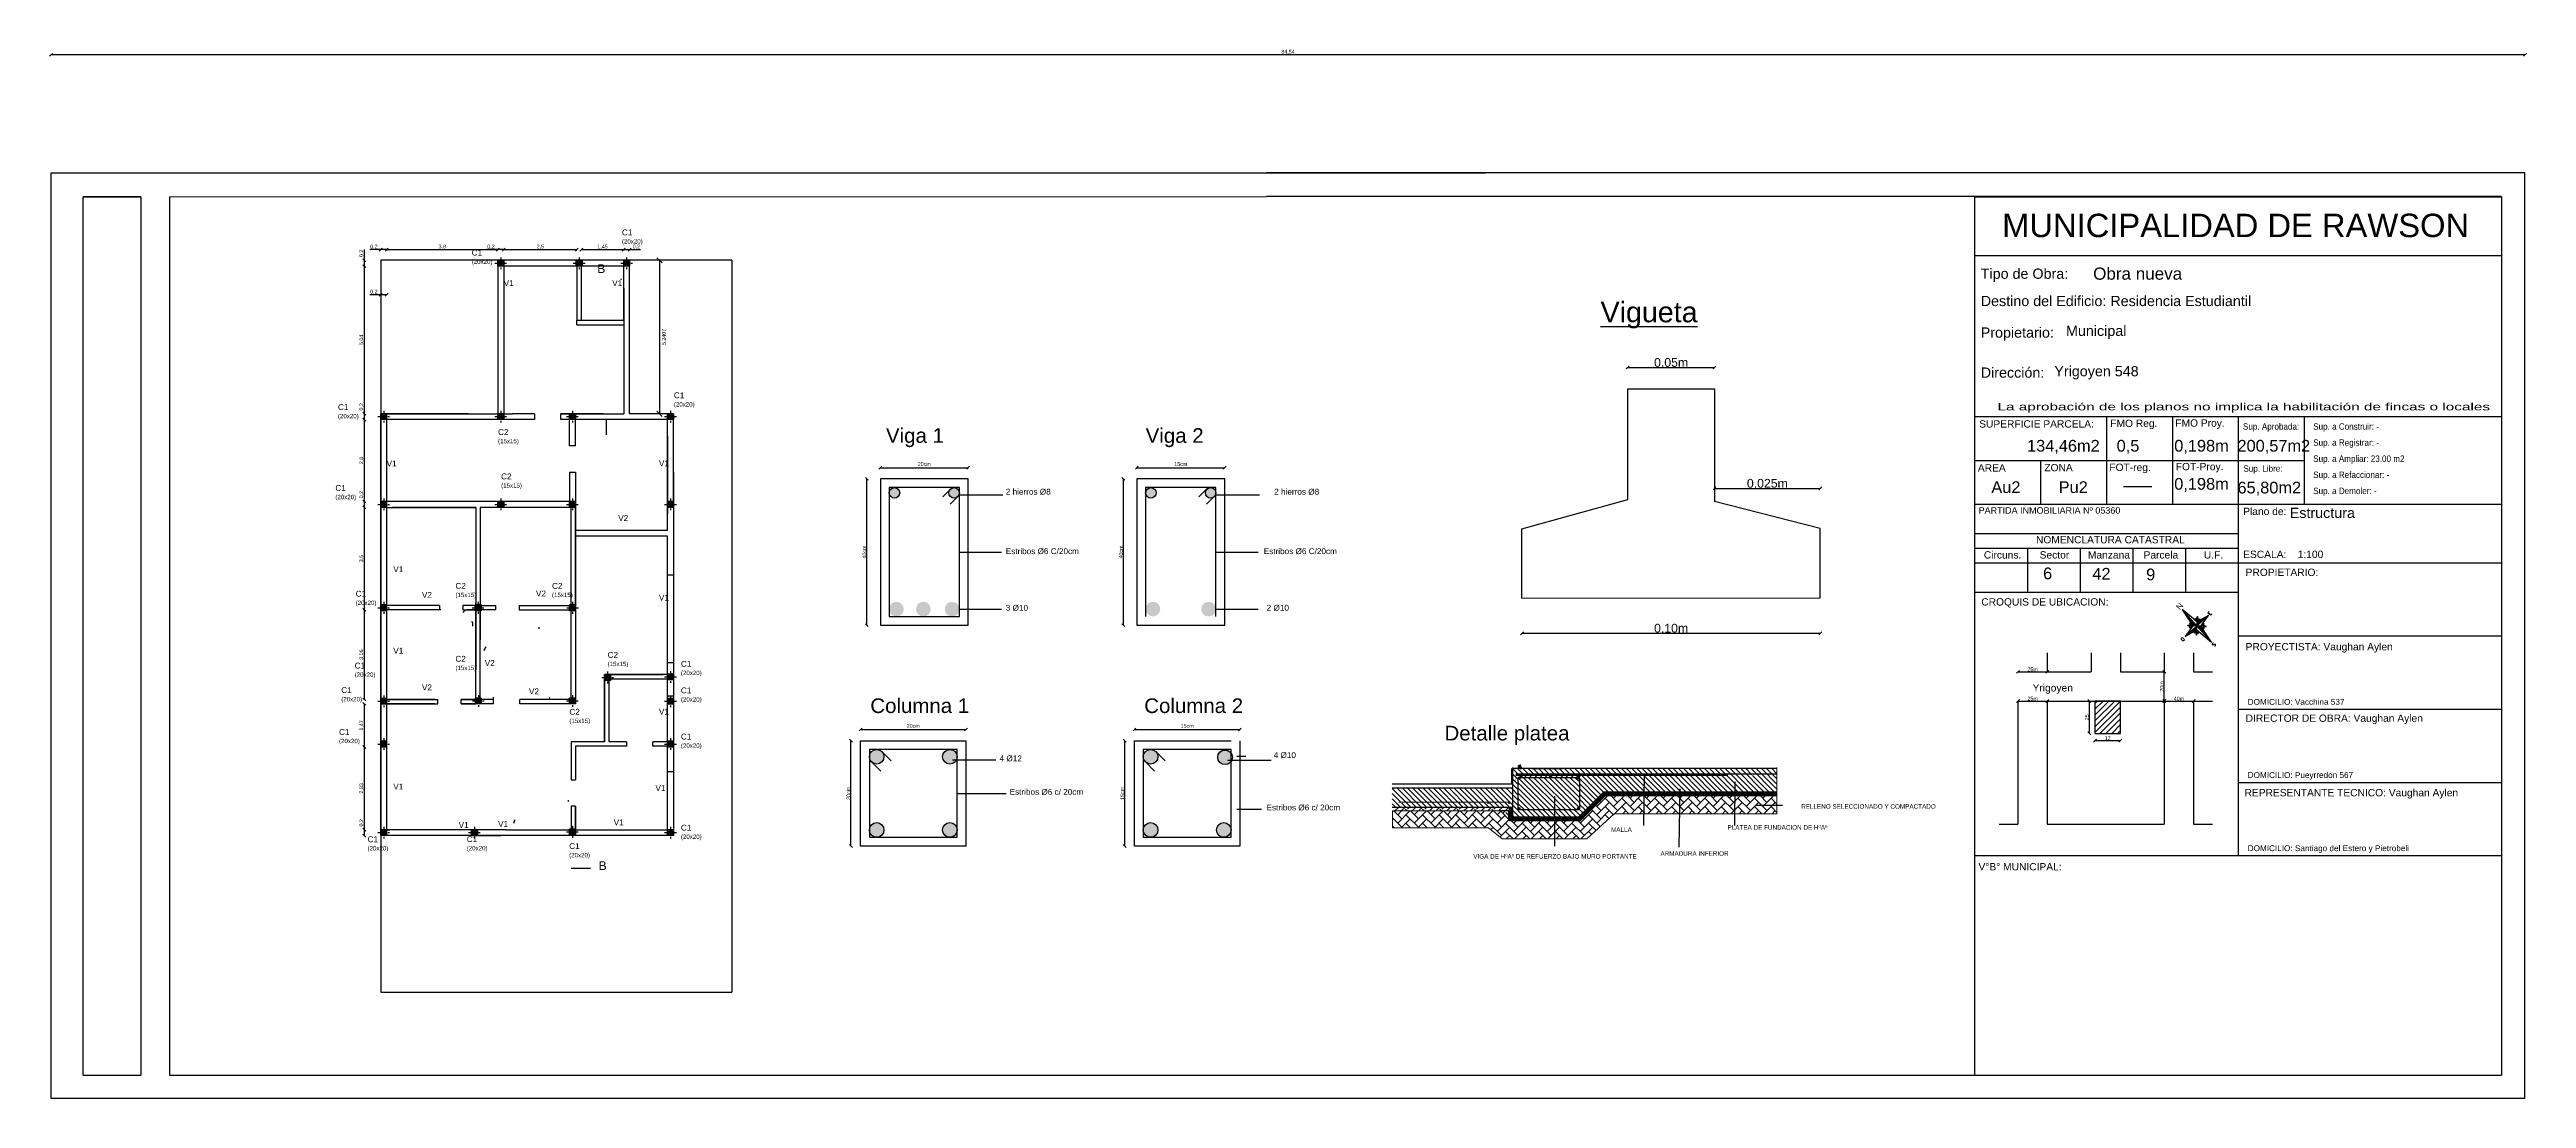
# Model space of a CAD drawing. Header units: millimetres. Extents: x 2439 to 2849, y 1282 to 1398.
# Drawn here: x 2603.2 to 2687.8, y 1326.1 to 1362 of the extents above; entities that cross this region are included whole.
import ezdxf

# ---------------------------------------------------------------- set-up
doc = ezdxf.new("R2010")
doc.units = ezdxf.units.MM
for name, pattern in [('ACAD_ISO04W100', [30, 24, -3, 0, -3]), ('DASHED2', [0.375, 0.25, -0.125]), ('JIS_02_0.7', [1.35, 0.75, -0.6])]:
    doc.linetypes.add(name, pattern=pattern)
for name, color, linetype in [('AGUA FRIA', 5, 'JIS_02_0.7'), ('AUX1', 1, 'Continuous'), ('ejes', 8, 'DASHED2'), ('ESTRUCTURAS', 7, 'Continuous'), ('HA', 80, 'Continuous'), ('HORMIGÓN', 1, 'Continuous'), ('Muro', 3, 'Continuous'), ('RETAK', 7, 'Continuous'), ('Ventanas', 6, 'Continuous')]:
    doc.layers.add(name, color=color, linetype=linetype)
doc.layers.add('MUROS', color=1, linetype='Continuous', lineweight=30)
doc.styles.add('Arial', font='arial.ttf', dxfattribs={"height": 0.15})
doc.styles.get("Standard").update_dxf_attribs({"font": 'arial.ttf'})
doc.styles.add('STYLE3', font='romans.shx', dxfattribs={"height": 0.08})
doc.styles.add('TEXTO1', font='sanss___.ttf', dxfattribs={"height": 0.3})
doc.dimstyles.new('Joel', dxfattribs={"dimtxt": 0.13, "dimasz": 0.1, "dimexe": 1.25, "dimexo": 0.625, "dimgap": 0.0176, "dimtad": 1, "dimtxsty": 'Standard', "dimblk": 'OBLIQUE', "dimcen": 2.5, "dimse1": 1, "dimse2": 1, "dimclre": 256, "dimadec": 0, "dimazin": 0, "dimtfac": 1, "dimtmove": 0, "dimatfit": 3, "dimldrblk": 'OBLIQUE', "dimfxl": 1, "dimarcsym": 0})
doc.dimstyles.get("Standard").update_dxf_attribs({"dimtxt": 0.13, "dimasz": 0.18, "dimexe": 0.18, "dimexo": 0.0625, "dimgap": 0.09, "dimtad": 2, "dimdec": 4, "dimzin": 0, "dimdsep": 46, "dimtxsty": 'Standard', "dimblk": 'OBLIQUE', "dimcen": 0.09, "dimse1": 1, "dimse2": 1, "dimadec": 0, "dimazin": 0, "dimtfac": 1, "dimtdec": 4, "dimtofl": 0, "dimtmove": 1, "dimatfit": 0, "dimldrblk": 'OBLIQUE', "dimfxl": 1, "dimtolj": 1, "dimtzin": 0, "dimarcsym": 0})
pattern_1 = [(135, (4617.88499, 141.62454), (0.0886100576, 0.0886100576), [])]

# ---------------------------------------------------------------- blocks, each defined once
blk = doc.blocks.new('_Oblique')
at = {"color": 0, "linetype": 'ByBlock', "lineweight": -2}
blk.add_line((-0.5, -0.5), (0.5, 0.5), dxfattribs=at)
blk = doc.blocks.new('*D79')
at = {"color": 0, "lineweight": -2, "ltscale": 0.01, "transparency": 16777216}
blk.add_line((2675.423, 1339.706), (2676.423, 1339.706), dxfattribs=at)
at = {"layer": 'Defpoints', "color": 0, "ltscale": 0.01, "transparency": 16777216}
for p in [(2675.423, 1339.706), (2676.423, 1339.706), (2676.423, 1339.706)]:
    blk.add_point(p, dxfattribs=at)
at = {"color": 0, "lineweight": -2, "ltscale": 0.01, "transparency": 16777216, "xscale": 0.1, "yscale": 0.1, "zscale": 0.1, "rotation": 180}
blk.add_blockref('_Oblique', (2675.423, 1339.706), dxfattribs=at)
at = {"color": 0, "lineweight": -2, "ltscale": 0.01, "transparency": 16777216, "xscale": 0.1, "yscale": 0.1, "zscale": 0.1}
blk.add_blockref('_Oblique', (2676.423, 1339.706), dxfattribs=at)
at = {"color": 0, "ltscale": 0.01, "transparency": 16777216, "insert": (2675.923, 1339.79), "char_height": 0.13, "attachment_point": 5}
blk.add_mtext('40m', dxfattribs=at)
blk = doc.blocks.new('*D80')
at = {"color": 0, "lineweight": -2, "ltscale": 0.01, "transparency": 16777216}
blk.add_line((2675.423, 1339.706), (2675.423, 1340.706), dxfattribs=at)
at = {"layer": 'Defpoints', "color": 0, "ltscale": 0.01, "transparency": 16777216}
for p in [(2675.423, 1340.706), (2675.423, 1340.706), (2675.423, 1339.706)]:
    blk.add_point(p, dxfattribs=at)
at = {"color": 0, "lineweight": -2, "ltscale": 0.01, "transparency": 16777216, "xscale": 0.1, "yscale": 0.1, "zscale": 0.1}
for p, rotation in [((2675.423, 1340.706), 90), ((2675.423, 1339.706), 270)]:
    blk.add_blockref('_Oblique', p, dxfattribs=dict(at, rotation=rotation))
at = {"color": 0, "ltscale": 0.01, "transparency": 16777216, "insert": (2675.339, 1340.206), "char_height": 0.13, "attachment_point": 5, "rotation": 90}
blk.add_mtext('20m', dxfattribs=at)
blk = doc.blocks.new('*D81')
at = {"color": 0, "lineweight": -2, "ltscale": 0.01, "transparency": 16777216}
blk.add_line((2670.423, 1340.706), (2671.423, 1340.706), dxfattribs=at)
at = {"layer": 'Defpoints', "color": 0, "ltscale": 0.01, "transparency": 16777216}
for p in [(2670.423, 1340.706), (2671.423, 1340.706), (2671.423, 1340.706)]:
    blk.add_point(p, dxfattribs=at)
at = {"color": 0, "lineweight": -2, "ltscale": 0.01, "transparency": 16777216, "xscale": 0.1, "yscale": 0.1, "zscale": 0.1, "rotation": 180}
blk.add_blockref('_Oblique', (2670.423, 1340.706), dxfattribs=at)
at = {"color": 0, "lineweight": -2, "ltscale": 0.01, "transparency": 16777216, "xscale": 0.1, "yscale": 0.1, "zscale": 0.1}
blk.add_blockref('_Oblique', (2671.423, 1340.706), dxfattribs=at)
at = {"color": 0, "ltscale": 0.01, "transparency": 16777216, "insert": (2670.923, 1340.79), "char_height": 0.13, "attachment_point": 5}
blk.add_mtext('25m', dxfattribs=at)
blk = doc.blocks.new('*D82')
at = {"color": 0, "lineweight": -2, "ltscale": 0.01, "transparency": 16777216}
blk.add_line((2670.423, 1339.706), (2671.423, 1339.706), dxfattribs=at)
at = {"layer": 'Defpoints', "color": 0, "ltscale": 0.01, "transparency": 16777216}
for p in [(2670.423, 1339.706), (2671.423, 1339.706), (2671.423, 1339.706)]:
    blk.add_point(p, dxfattribs=at)
at = {"color": 0, "lineweight": -2, "ltscale": 0.01, "transparency": 16777216, "xscale": 0.1, "yscale": 0.1, "zscale": 0.1, "rotation": 180}
blk.add_blockref('_Oblique', (2670.423, 1339.706), dxfattribs=at)
at = {"color": 0, "lineweight": -2, "ltscale": 0.01, "transparency": 16777216, "xscale": 0.1, "yscale": 0.1, "zscale": 0.1}
blk.add_blockref('_Oblique', (2671.423, 1339.706), dxfattribs=at)
at = {"color": 0, "ltscale": 0.01, "transparency": 16777216, "insert": (2670.923, 1339.79), "char_height": 0.13, "attachment_point": 5}
blk.add_mtext('25m', dxfattribs=at)
blk = doc.blocks.new('*D77')
at = {"color": 0, "lineweight": -2, "ltscale": 0.01, "transparency": 16777216}
blk.add_line((2672.863, 1338.603), (2672.863, 1339.706), dxfattribs=at)
at = {"layer": 'Defpoints', "color": 0, "ltscale": 0.01, "transparency": 16777216}
for p in [(2672.863, 1339.706), (2673.053, 1339.706), (2673.053, 1338.603)]:
    blk.add_point(p, dxfattribs=at)
at = {"color": 0, "lineweight": -2, "ltscale": 0.01, "transparency": 16777216, "xscale": 0.1, "yscale": 0.1, "zscale": 0.1}
for p, rotation in [((2672.863, 1339.706), 90), ((2672.863, 1338.603), 270)]:
    blk.add_blockref('_Oblique', p, dxfattribs=dict(at, rotation=rotation))
at = {"color": 0, "ltscale": 0.01, "transparency": 16777216, "insert": (2672.779, 1339.155), "char_height": 0.13, "attachment_point": 5, "rotation": 90}
blk.add_mtext('25', dxfattribs=at)
blk = doc.blocks.new('*D78')
at = {"color": 0, "lineweight": -2, "ltscale": 0.01, "transparency": 16777216}
blk.add_line((2673.053, 1338.359), (2673.923, 1338.359), dxfattribs=at)
at = {"layer": 'Defpoints', "color": 0, "ltscale": 0.01, "transparency": 16777216}
for p in [(2673.053, 1338.603), (2673.923, 1338.603), (2673.923, 1338.359)]:
    blk.add_point(p, dxfattribs=at)
at = {"color": 0, "lineweight": -2, "ltscale": 0.01, "transparency": 16777216, "xscale": 0.1, "yscale": 0.1, "zscale": 0.1, "rotation": 180}
blk.add_blockref('_Oblique', (2673.053, 1338.359), dxfattribs=at)
at = {"color": 0, "lineweight": -2, "ltscale": 0.01, "transparency": 16777216, "xscale": 0.1, "yscale": 0.1, "zscale": 0.1}
blk.add_blockref('_Oblique', (2673.923, 1338.359), dxfattribs=at)
at = {"color": 0, "ltscale": 0.01, "transparency": 16777216, "insert": (2673.488, 1338.442), "char_height": 0.13, "attachment_point": 5}
blk.add_mtext('12', dxfattribs=at)
blk = doc.blocks.new('Col20x20')
at = {"layer": 'HA'}
h = blk.add_hatch(color=256, dxfattribs=at)
h.dxf.hatch_style = 1
h.paths.add_polyline_path([(-0.1, 0.1), (-0.1, -0.1), (0.1, -0.1), (0.1, 0.1)])
for p, q in [((-0.1, 0.1), (0.1, 0.1)), ((-0.1, -0.1), (-0.1, 0.1)), ((0.1, 0.1), (-0.1, 0.1)), ((0.1, 0.1), (0.1, -0.1)), ((0.1, -0.1), (-0.1, -0.1))]:
    blk.add_line(p, q)
at = {"linetype": 'ACAD_ISO04W100', "ltscale": 0.01}
for points in [[(-0.2, 0), (0.2, 0)], [(0, 0.2), (0, -0.2)]]:
    blk.add_lwpolyline(points, dxfattribs=at)
blk = doc.blocks.new('*D84')
at = {"color": 0, "lineweight": -2, "transparency": 16777216}
blk.add_line((2624.003, 1354.766), (2624.003, 1349.525), dxfattribs=at)
at = {"layer": 'Defpoints', "color": 0, "transparency": 16777216}
for p in [(2622.981, 1354.766), (2622.981, 1349.525), (2624.003, 1349.525)]:
    blk.add_point(p, dxfattribs=at)
at = {"color": 0, "lineweight": -2, "transparency": 16777216, "xscale": 0.18, "yscale": 0.18, "zscale": 0.18}
for p, rotation in [((2624.003, 1354.766), 90), ((2624.003, 1349.525), 270)]:
    blk.add_blockref('_Oblique', p, dxfattribs=dict(at, rotation=rotation))
at = {"color": 0, "transparency": 16777216, "insert": (2624.159, 1352.146), "char_height": 0.13, "attachment_point": 5, "rotation": 90}
blk.add_mtext('\\A1;5.2407', dxfattribs=at)
blk = doc.blocks.new('*D85')
at = {"color": 0, "lineweight": -2, "transparency": 16777216}
for p, q in [((2614.481, 1353.588), (2614.11, 1353.588)), ((2614.681, 1353.588), (2614.481, 1353.588))]:
    blk.add_line(p, q, dxfattribs=at)
at = {"layer": 'Defpoints', "color": 0, "transparency": 16777216}
for p in [(2614.481, 1353.588), (2614.481, 1349.525), (2614.681, 1349.525)]:
    blk.add_point(p, dxfattribs=at)
at = {"color": 0, "lineweight": -2, "transparency": 16777216, "xscale": 0.1, "yscale": 0.1, "zscale": 0.1, "rotation": 180}
blk.add_blockref('_Oblique', (2614.481, 1353.588), dxfattribs=at)
at = {"color": 0, "lineweight": -2, "transparency": 16777216, "xscale": 0.1, "yscale": 0.1, "zscale": 0.1}
blk.add_blockref('_Oblique', (2614.681, 1353.588), dxfattribs=at)
at = {"color": 0, "transparency": 16777216, "insert": (2614.246, 1353.684), "char_height": 0.13, "attachment_point": 5}
blk.add_mtext('0,2', dxfattribs=at)
blk = doc.blocks.new('*D86')
at = {"color": 0, "lineweight": -2, "transparency": 16777216}
for p, q in [((2613.922, 1354.766), (2613.922, 1355.136)), ((2613.922, 1354.566), (2613.922, 1354.766))]:
    blk.add_line(p, q, dxfattribs=at)
at = {"layer": 'Defpoints', "color": 0, "transparency": 16777216}
for p in [(2613.922, 1354.766), (2618.681, 1354.766), (2618.681, 1354.566)]:
    blk.add_point(p, dxfattribs=at)
at = {"color": 0, "lineweight": -2, "transparency": 16777216, "xscale": 0.1, "yscale": 0.1, "zscale": 0.1}
for p, rotation in [((2613.922, 1354.766), 90), ((2613.922, 1354.566), 270)]:
    blk.add_blockref('_Oblique', p, dxfattribs=dict(at, rotation=rotation))
at = {"color": 0, "transparency": 16777216, "insert": (2613.826, 1355.001), "char_height": 0.13, "attachment_point": 5, "rotation": 90}
blk.add_mtext('0,2', dxfattribs=at)
blk = doc.blocks.new('*D87')
at = {"color": 0, "lineweight": -2, "transparency": 16777216}
for p, q in [((2613.922, 1335.312), (2613.922, 1335.683)), ((2613.922, 1335.112), (2613.922, 1335.312))]:
    blk.add_line(p, q, dxfattribs=at)
at = {"layer": 'Defpoints', "color": 0, "transparency": 16777216}
for p in [(2613.922, 1335.312), (2618.74, 1335.312), (2618.781, 1335.112)]:
    blk.add_point(p, dxfattribs=at)
at = {"color": 0, "lineweight": -2, "transparency": 16777216, "xscale": 0.1, "yscale": 0.1, "zscale": 0.1}
for p, rotation in [((2613.922, 1335.312), 90), ((2613.922, 1335.112), 270)]:
    blk.add_blockref('_Oblique', p, dxfattribs=dict(at, rotation=rotation))
at = {"color": 0, "transparency": 16777216, "insert": (2613.826, 1335.548), "char_height": 0.13, "attachment_point": 5, "rotation": 90}
blk.add_mtext('0,2', dxfattribs=at)
blk = doc.blocks.new('*D90')
at = {"color": 0, "lineweight": -2, "transparency": 16777216}
blk.add_line((2630.876, 1338.735), (2634.476, 1338.735), dxfattribs=at)
at = {"layer": 'Defpoints', "color": 0, "transparency": 16777216}
for p in [(2630.876, 1338.213), (2634.476, 1338.735), (2634.476, 1338.213)]:
    blk.add_point(p, dxfattribs=at)
at = {"color": 0, "lineweight": -2, "transparency": 16777216, "xscale": 0.1, "yscale": 0.1, "zscale": 0.1, "rotation": 180}
blk.add_blockref('_Oblique', (2630.876, 1338.735), dxfattribs=at)
at = {"color": 0, "lineweight": -2, "transparency": 16777216, "xscale": 0.1, "yscale": 0.1, "zscale": 0.1}
blk.add_blockref('_Oblique', (2634.476, 1338.735), dxfattribs=at)
at = {"color": 0, "transparency": 16777216, "insert": (2632.676, 1338.859), "char_height": 0.13, "attachment_point": 5}
blk.add_mtext('20cm', dxfattribs=at)
blk = doc.blocks.new('*D91')
at = {"color": 0, "lineweight": -2, "transparency": 16777216}
blk.add_line((2630.544, 1334.754), (2630.544, 1338.354), dxfattribs=at)
at = {"layer": 'Defpoints', "color": 0, "transparency": 16777216}
for p in [(2630.544, 1338.354), (2630.876, 1338.354), (2630.891, 1334.754)]:
    blk.add_point(p, dxfattribs=at)
at = {"color": 0, "lineweight": -2, "transparency": 16777216, "xscale": 0.1, "yscale": 0.1, "zscale": 0.1}
for p, rotation in [((2630.544, 1338.354), 90), ((2630.544, 1334.754), 270)]:
    blk.add_blockref('_Oblique', p, dxfattribs=dict(at, rotation=rotation))
at = {"color": 0, "transparency": 16777216, "insert": (2630.46, 1336.554), "char_height": 0.13, "attachment_point": 5, "rotation": 90}
blk.add_mtext('20cm', dxfattribs=at)
blk = doc.blocks.new('*D88')
at = {"color": 0, "lineweight": -2, "transparency": 16777216}
blk.add_line((2640.235, 1338.735), (2643.835, 1338.735), dxfattribs=at)
at = {"layer": 'Defpoints', "color": 0, "transparency": 16777216}
for p in [(2640.235, 1338.213), (2643.835, 1338.735), (2643.835, 1338.213)]:
    blk.add_point(p, dxfattribs=at)
at = {"color": 0, "lineweight": -2, "transparency": 16777216, "xscale": 0.1, "yscale": 0.1, "zscale": 0.1, "rotation": 180}
blk.add_blockref('_Oblique', (2640.235, 1338.735), dxfattribs=at)
at = {"color": 0, "lineweight": -2, "transparency": 16777216, "xscale": 0.1, "yscale": 0.1, "zscale": 0.1}
blk.add_blockref('_Oblique', (2643.835, 1338.735), dxfattribs=at)
at = {"color": 0, "transparency": 16777216, "insert": (2642.035, 1338.859), "char_height": 0.13, "attachment_point": 5}
blk.add_mtext('15cm', dxfattribs=at)
blk = doc.blocks.new('*D89')
at = {"color": 0, "lineweight": -2, "transparency": 16777216}
blk.add_line((2639.903, 1334.754), (2639.903, 1338.354), dxfattribs=at)
at = {"layer": 'Defpoints', "color": 0, "transparency": 16777216}
for p in [(2639.903, 1338.354), (2640.235, 1338.354), (2640.251, 1334.754)]:
    blk.add_point(p, dxfattribs=at)
at = {"color": 0, "lineweight": -2, "transparency": 16777216, "xscale": 0.1, "yscale": 0.1, "zscale": 0.1}
for p, rotation in [((2639.903, 1338.354), 90), ((2639.903, 1334.754), 270)]:
    blk.add_blockref('_Oblique', p, dxfattribs=dict(at, rotation=rotation))
at = {"color": 0, "transparency": 16777216, "insert": (2639.819, 1336.554), "char_height": 0.13, "attachment_point": 5, "rotation": 90}
blk.add_mtext('15cm', dxfattribs=at)
blk = doc.blocks.new('*D92')
at = {"color": 0, "lineweight": -2, "transparency": 16777216}
blk.add_line((2631.552, 1347.681), (2634.552, 1347.681), dxfattribs=at)
at = {"layer": 'Defpoints', "color": 0, "transparency": 16777216}
for p in [(2634.552, 1347.681), (2631.552, 1347.3), (2634.552, 1347.159)]:
    blk.add_point(p, dxfattribs=at)
at = {"color": 0, "lineweight": -2, "transparency": 16777216, "xscale": 0.1, "yscale": 0.1, "zscale": 0.1, "rotation": 180}
blk.add_blockref('_Oblique', (2631.552, 1347.681), dxfattribs=at)
at = {"color": 0, "lineweight": -2, "transparency": 16777216, "xscale": 0.1, "yscale": 0.1, "zscale": 0.1}
blk.add_blockref('_Oblique', (2634.552, 1347.681), dxfattribs=at)
at = {"color": 0, "transparency": 16777216, "insert": (2633.052, 1347.805), "char_height": 0.13, "attachment_point": 5}
blk.add_mtext('20cm', dxfattribs=at)
blk = doc.blocks.new('*D94')
at = {"color": 0, "lineweight": -2, "transparency": 16777216}
blk.add_line((2631.09, 1342.3), (2631.09, 1347.3), dxfattribs=at)
at = {"layer": 'Defpoints', "color": 0, "transparency": 16777216}
for p in [(2631.09, 1347.3), (2631.552, 1347.3), (2631.552, 1342.3)]:
    blk.add_point(p, dxfattribs=at)
at = {"color": 0, "lineweight": -2, "transparency": 16777216, "xscale": 0.1, "yscale": 0.1, "zscale": 0.1}
for p, rotation in [((2631.09, 1347.3), 90), ((2631.09, 1342.3), 270)]:
    blk.add_blockref('_Oblique', p, dxfattribs=dict(at, rotation=rotation))
at = {"color": 0, "transparency": 16777216, "insert": (2631.006, 1344.8), "char_height": 0.13, "attachment_point": 5, "rotation": 90}
blk.add_mtext('40cm', dxfattribs=at)
blk = doc.blocks.new('*D93')
at = {"color": 0, "lineweight": -2, "transparency": 16777216}
blk.add_line((2640.316, 1347.681), (2643.316, 1347.681), dxfattribs=at)
at = {"layer": 'Defpoints', "color": 0, "transparency": 16777216}
for p in [(2643.316, 1347.681), (2640.316, 1347.3), (2643.316, 1347.159)]:
    blk.add_point(p, dxfattribs=at)
at = {"color": 0, "lineweight": -2, "transparency": 16777216, "xscale": 0.1, "yscale": 0.1, "zscale": 0.1, "rotation": 180}
blk.add_blockref('_Oblique', (2640.316, 1347.681), dxfattribs=at)
at = {"color": 0, "lineweight": -2, "transparency": 16777216, "xscale": 0.1, "yscale": 0.1, "zscale": 0.1}
blk.add_blockref('_Oblique', (2643.316, 1347.681), dxfattribs=at)
at = {"color": 0, "transparency": 16777216, "insert": (2641.816, 1347.805), "char_height": 0.13, "attachment_point": 5}
blk.add_mtext('15cm', dxfattribs=at)
blk = doc.blocks.new('*D95')
at = {"color": 0, "lineweight": -2, "transparency": 16777216}
blk.add_line((2639.855, 1342.3), (2639.855, 1347.3), dxfattribs=at)
at = {"layer": 'Defpoints', "color": 0, "transparency": 16777216}
for p in [(2639.855, 1347.3), (2640.316, 1347.3), (2640.316, 1342.3)]:
    blk.add_point(p, dxfattribs=at)
at = {"color": 0, "lineweight": -2, "transparency": 16777216, "xscale": 0.1, "yscale": 0.1, "zscale": 0.1}
for p, rotation in [((2639.855, 1347.3), 90), ((2639.855, 1342.3), 270)]:
    blk.add_blockref('_Oblique', p, dxfattribs=dict(at, rotation=rotation))
at = {"color": 0, "transparency": 16777216, "insert": (2639.771, 1344.8), "char_height": 0.13, "attachment_point": 5, "rotation": 90}
blk.add_mtext('40cm', dxfattribs=at)
blk = doc.blocks.new('*D100')
at = {"color": 0, "lineweight": -2, "transparency": 16777216}
blk.add_line((2613.922, 1335.312), (2613.922, 1338.137), dxfattribs=at)
at = {"layer": 'Defpoints', "color": 0, "transparency": 16777216}
for p in [(2613.922, 1338.137), (2614.681, 1338.137), (2614.681, 1335.312)]:
    blk.add_point(p, dxfattribs=at)
at = {"color": 0, "lineweight": -2, "transparency": 16777216, "xscale": 0.1, "yscale": 0.1, "zscale": 0.1}
for p, rotation in [((2613.922, 1338.137), 90), ((2613.922, 1335.312), 270)]:
    blk.add_blockref('_Oblique', p, dxfattribs=dict(at, rotation=rotation))
at = {"color": 0, "transparency": 16777216, "insert": (2613.826, 1336.725), "char_height": 0.13, "attachment_point": 5, "rotation": 90}
blk.add_mtext('2,83', dxfattribs=at)
blk = doc.blocks.new('*D101')
at = {"color": 0, "lineweight": -2, "transparency": 16777216}
blk.add_line((2613.922, 1338.137), (2613.922, 1339.612), dxfattribs=at)
at = {"layer": 'Defpoints', "color": 0, "transparency": 16777216}
for p in [(2613.922, 1339.612), (2614.681, 1339.612), (2614.681, 1338.137)]:
    blk.add_point(p, dxfattribs=at)
at = {"color": 0, "lineweight": -2, "transparency": 16777216, "xscale": 0.1, "yscale": 0.1, "zscale": 0.1}
for p, rotation in [((2613.922, 1339.612), 90), ((2613.922, 1338.137), 270)]:
    blk.add_blockref('_Oblique', p, dxfattribs=dict(at, rotation=rotation))
at = {"color": 0, "transparency": 16777216, "insert": (2613.826, 1338.875), "char_height": 0.13, "attachment_point": 5, "rotation": 90}
blk.add_mtext('1,47', dxfattribs=at)
blk = doc.blocks.new('*D102')
at = {"color": 0, "lineweight": -2, "transparency": 16777216}
blk.add_line((2613.922, 1339.762), (2613.922, 1342.825), dxfattribs=at)
at = {"layer": 'Defpoints', "color": 0, "transparency": 16777216}
for p in [(2613.922, 1342.825), (2614.681, 1342.825), (2614.681, 1339.762)]:
    blk.add_point(p, dxfattribs=at)
at = {"color": 0, "lineweight": -2, "transparency": 16777216, "xscale": 0.1, "yscale": 0.1, "zscale": 0.1}
for p, rotation in [((2613.922, 1342.825), 90), ((2613.922, 1339.762), 270)]:
    blk.add_blockref('_Oblique', p, dxfattribs=dict(at, rotation=rotation))
at = {"color": 0, "transparency": 16777216, "insert": (2613.826, 1341.294), "char_height": 0.13, "attachment_point": 5, "rotation": 90}
blk.add_mtext('3,06', dxfattribs=at)
blk = doc.blocks.new('*D103')
at = {"color": 0, "lineweight": -2, "transparency": 16777216}
blk.add_line((2613.922, 1342.825), (2613.922, 1346.325), dxfattribs=at)
at = {"layer": 'Defpoints', "color": 0, "transparency": 16777216}
for p in [(2613.922, 1346.325), (2614.681, 1346.325), (2614.681, 1342.825)]:
    blk.add_point(p, dxfattribs=at)
at = {"color": 0, "lineweight": -2, "transparency": 16777216, "xscale": 0.1, "yscale": 0.1, "zscale": 0.1}
for p, rotation in [((2613.922, 1346.325), 90), ((2613.922, 1342.825), 270)]:
    blk.add_blockref('_Oblique', p, dxfattribs=dict(at, rotation=rotation))
at = {"color": 0, "transparency": 16777216, "insert": (2613.826, 1344.575), "char_height": 0.13, "attachment_point": 5, "rotation": 90}
blk.add_mtext('3,5', dxfattribs=at)
blk = doc.blocks.new('*D104')
at = {"color": 0, "lineweight": -2, "transparency": 16777216}
for p, q in [((2613.922, 1346.525), (2613.922, 1346.896)), ((2613.922, 1346.325), (2613.922, 1346.525))]:
    blk.add_line(p, q, dxfattribs=at)
at = {"layer": 'Defpoints', "color": 0, "transparency": 16777216}
for p in [(2613.922, 1346.525), (2614.681, 1346.525), (2614.681, 1346.325)]:
    blk.add_point(p, dxfattribs=at)
at = {"color": 0, "lineweight": -2, "transparency": 16777216, "xscale": 0.1, "yscale": 0.1, "zscale": 0.1}
for p, rotation in [((2613.922, 1346.525), 90), ((2613.922, 1346.325), 270)]:
    blk.add_blockref('_Oblique', p, dxfattribs=dict(at, rotation=rotation))
at = {"color": 0, "transparency": 16777216, "insert": (2613.826, 1346.76), "char_height": 0.13, "attachment_point": 5, "rotation": 90}
blk.add_mtext('0,2', dxfattribs=at)
blk = doc.blocks.new('*D105')
at = {"color": 0, "lineweight": -2, "transparency": 16777216}
blk.add_line((2613.922, 1346.525), (2613.922, 1349.325), dxfattribs=at)
at = {"layer": 'Defpoints', "color": 0, "transparency": 16777216}
for p in [(2613.922, 1349.325), (2614.681, 1349.325), (2614.681, 1346.525)]:
    blk.add_point(p, dxfattribs=at)
at = {"color": 0, "lineweight": -2, "transparency": 16777216, "xscale": 0.1, "yscale": 0.1, "zscale": 0.1}
for p, rotation in [((2613.922, 1349.325), 90), ((2613.922, 1346.525), 270)]:
    blk.add_blockref('_Oblique', p, dxfattribs=dict(at, rotation=rotation))
at = {"color": 0, "transparency": 16777216, "insert": (2613.826, 1347.925), "char_height": 0.13, "attachment_point": 5, "rotation": 90}
blk.add_mtext('2,8', dxfattribs=at)
blk = doc.blocks.new('*D106')
at = {"color": 0, "lineweight": -2, "transparency": 16777216}
for p, q in [((2613.922, 1349.525), (2613.922, 1349.896)), ((2613.922, 1349.325), (2613.922, 1349.525))]:
    blk.add_line(p, q, dxfattribs=at)
at = {"layer": 'Defpoints', "color": 0, "transparency": 16777216}
for p in [(2613.922, 1349.525), (2614.681, 1349.525), (2614.681, 1349.325)]:
    blk.add_point(p, dxfattribs=at)
at = {"color": 0, "lineweight": -2, "transparency": 16777216, "xscale": 0.1, "yscale": 0.1, "zscale": 0.1}
for p, rotation in [((2613.922, 1349.525), 90), ((2613.922, 1349.325), 270)]:
    blk.add_blockref('_Oblique', p, dxfattribs=dict(at, rotation=rotation))
at = {"color": 0, "transparency": 16777216, "insert": (2613.826, 1349.76), "char_height": 0.13, "attachment_point": 5, "rotation": 90}
blk.add_mtext('0,2', dxfattribs=at)
blk = doc.blocks.new('*D107')
at = {"color": 0, "lineweight": -2, "transparency": 16777216}
blk.add_line((2613.922, 1349.525), (2613.922, 1354.566), dxfattribs=at)
at = {"layer": 'Defpoints', "color": 0, "transparency": 16777216}
for p in [(2613.922, 1354.566), (2618.481, 1354.566), (2618.481, 1349.525)]:
    blk.add_point(p, dxfattribs=at)
at = {"color": 0, "lineweight": -2, "transparency": 16777216, "xscale": 0.1, "yscale": 0.1, "zscale": 0.1}
for p, rotation in [((2613.922, 1354.566), 90), ((2613.922, 1349.525), 270)]:
    blk.add_blockref('_Oblique', p, dxfattribs=dict(at, rotation=rotation))
at = {"color": 0, "transparency": 16777216, "insert": (2613.826, 1352.046), "char_height": 0.13, "attachment_point": 5, "rotation": 90}
blk.add_mtext('5,04', dxfattribs=at)
blk = doc.blocks.new('*D108')
at = {"color": 0, "lineweight": -2, "transparency": 16777216}
for p, q in [((2614.481, 1355.13), (2614.11, 1355.13)), ((2614.681, 1355.13), (2614.481, 1355.13))]:
    blk.add_line(p, q, dxfattribs=at)
at = {"layer": 'Defpoints', "color": 0, "transparency": 16777216}
for p in [(2614.481, 1355.13), (2614.481, 1349.525), (2614.681, 1349.525)]:
    blk.add_point(p, dxfattribs=at)
at = {"color": 0, "lineweight": -2, "transparency": 16777216, "xscale": 0.1, "yscale": 0.1, "zscale": 0.1, "rotation": 180}
blk.add_blockref('_Oblique', (2614.481, 1355.13), dxfattribs=at)
at = {"color": 0, "lineweight": -2, "transparency": 16777216, "xscale": 0.1, "yscale": 0.1, "zscale": 0.1}
blk.add_blockref('_Oblique', (2614.681, 1355.13), dxfattribs=at)
at = {"color": 0, "transparency": 16777216, "insert": (2614.246, 1355.226), "char_height": 0.13, "attachment_point": 5}
blk.add_mtext('0,2', dxfattribs=at)
blk = doc.blocks.new('*D109')
at = {"color": 0, "lineweight": -2, "transparency": 16777216}
blk.add_line((2614.681, 1355.13), (2618.481, 1355.13), dxfattribs=at)
at = {"layer": 'Defpoints', "color": 0, "transparency": 16777216}
for p in [(2618.481, 1355.13), (2614.681, 1349.325), (2618.481, 1349.325)]:
    blk.add_point(p, dxfattribs=at)
at = {"color": 0, "lineweight": -2, "transparency": 16777216, "xscale": 0.1, "yscale": 0.1, "zscale": 0.1, "rotation": 180}
blk.add_blockref('_Oblique', (2614.681, 1355.13), dxfattribs=at)
at = {"color": 0, "lineweight": -2, "transparency": 16777216, "xscale": 0.1, "yscale": 0.1, "zscale": 0.1}
blk.add_blockref('_Oblique', (2618.481, 1355.13), dxfattribs=at)
at = {"color": 0, "transparency": 16777216, "insert": (2616.581, 1355.226), "char_height": 0.13, "attachment_point": 5}
blk.add_mtext('3,8', dxfattribs=at)
blk = doc.blocks.new('*D110')
at = {"color": 0, "lineweight": -2, "transparency": 16777216}
for p, q in [((2618.481, 1355.13), (2618.11, 1355.13)), ((2618.681, 1355.13), (2618.481, 1355.13))]:
    blk.add_line(p, q, dxfattribs=at)
at = {"layer": 'Defpoints', "color": 0, "transparency": 16777216}
for p in [(2618.481, 1355.13), (2618.481, 1354.566), (2618.681, 1354.566)]:
    blk.add_point(p, dxfattribs=at)
at = {"color": 0, "lineweight": -2, "transparency": 16777216, "xscale": 0.1, "yscale": 0.1, "zscale": 0.1, "rotation": 180}
blk.add_blockref('_Oblique', (2618.481, 1355.13), dxfattribs=at)
at = {"color": 0, "lineweight": -2, "transparency": 16777216, "xscale": 0.1, "yscale": 0.1, "zscale": 0.1}
blk.add_blockref('_Oblique', (2618.681, 1355.13), dxfattribs=at)
at = {"color": 0, "transparency": 16777216, "insert": (2618.246, 1355.226), "char_height": 0.13, "attachment_point": 5}
blk.add_mtext('0,2', dxfattribs=at)
blk = doc.blocks.new('*D111')
at = {"color": 0, "lineweight": -2, "transparency": 16777216}
blk.add_line((2618.681, 1355.13), (2621.181, 1355.13), dxfattribs=at)
at = {"layer": 'Defpoints', "color": 0, "transparency": 16777216}
for p in [(2621.181, 1355.13), (2618.681, 1354.566), (2621.181, 1354.566)]:
    blk.add_point(p, dxfattribs=at)
at = {"color": 0, "lineweight": -2, "transparency": 16777216, "xscale": 0.1, "yscale": 0.1, "zscale": 0.1, "rotation": 180}
blk.add_blockref('_Oblique', (2618.681, 1355.13), dxfattribs=at)
at = {"color": 0, "lineweight": -2, "transparency": 16777216, "xscale": 0.1, "yscale": 0.1, "zscale": 0.1}
blk.add_blockref('_Oblique', (2621.181, 1355.13), dxfattribs=at)
at = {"color": 0, "transparency": 16777216, "insert": (2619.931, 1355.226), "char_height": 0.13, "attachment_point": 5}
blk.add_mtext('2,5', dxfattribs=at)
blk = doc.blocks.new('*D112')
at = {"color": 0, "lineweight": -2, "transparency": 16777216}
blk.add_line((2621.331, 1355.13), (2622.781, 1355.13), dxfattribs=at)
at = {"layer": 'Defpoints', "color": 0, "transparency": 16777216}
for p in [(2622.781, 1355.13), (2621.331, 1354.566), (2622.781, 1354.566)]:
    blk.add_point(p, dxfattribs=at)
at = {"color": 0, "lineweight": -2, "transparency": 16777216, "xscale": 0.1, "yscale": 0.1, "zscale": 0.1, "rotation": 180}
blk.add_blockref('_Oblique', (2621.331, 1355.13), dxfattribs=at)
at = {"color": 0, "lineweight": -2, "transparency": 16777216, "xscale": 0.1, "yscale": 0.1, "zscale": 0.1}
blk.add_blockref('_Oblique', (2622.781, 1355.13), dxfattribs=at)
at = {"color": 0, "transparency": 16777216, "insert": (2622.056, 1355.226), "char_height": 0.13, "attachment_point": 5}
blk.add_mtext('1,45', dxfattribs=at)
blk = doc.blocks.new('*D113')
at = {"color": 0, "lineweight": -2, "transparency": 16777216}
for p, q in [((2622.781, 1355.13), (2622.981, 1355.13)), ((2622.981, 1355.13), (2623.352, 1355.13))]:
    blk.add_line(p, q, dxfattribs=at)
at = {"layer": 'Defpoints', "color": 0, "transparency": 16777216}
for p in [(2622.981, 1355.13), (2622.781, 1354.566), (2622.981, 1354.566)]:
    blk.add_point(p, dxfattribs=at)
at = {"color": 0, "lineweight": -2, "transparency": 16777216, "xscale": 0.1, "yscale": 0.1, "zscale": 0.1, "rotation": 180}
blk.add_blockref('_Oblique', (2622.781, 1355.13), dxfattribs=at)
at = {"color": 0, "lineweight": -2, "transparency": 16777216, "xscale": 0.1, "yscale": 0.1, "zscale": 0.1}
blk.add_blockref('_Oblique', (2622.981, 1355.13), dxfattribs=at)
at = {"color": 0, "transparency": 16777216, "insert": (2623.216, 1355.226), "char_height": 0.13, "attachment_point": 5}
blk.add_mtext('0,2', dxfattribs=at)
blk = doc.blocks.new('*D116')
at = {"color": 0, "lineweight": -2, "transparency": 16777216}
blk.add_line((2687.748, 1361.786), (2603.213, 1361.786), dxfattribs=at)
at = {"layer": 'Defpoints', "color": 0, "transparency": 16777216}
for p in [(2603.213, 1361.786), (2603.213, 1357.751), (2687.748, 1357.751)]:
    blk.add_point(p, dxfattribs=at)
at = {"color": 0, "lineweight": -2, "transparency": 16777216, "xscale": 0.1, "yscale": 0.1, "zscale": 0.1, "rotation": 180}
blk.add_blockref('_Oblique', (2603.213, 1361.786), dxfattribs=at)
at = {"color": 0, "lineweight": -2, "transparency": 16777216, "xscale": 0.1, "yscale": 0.1, "zscale": 0.1}
blk.add_blockref('_Oblique', (2687.748, 1361.786), dxfattribs=at)
at = {"color": 0, "transparency": 16777216, "insert": (2645.48, 1361.882), "char_height": 0.13, "attachment_point": 5}
blk.add_mtext('84,54', dxfattribs=at)
blk = doc.blocks.new('*D121')
at = {"color": 0, "lineweight": -2, "transparency": 16777216}
blk.add_line((2657.088, 1351.104), (2660.054, 1351.104), dxfattribs=at)
at = {"layer": 'Defpoints', "color": 0, "transparency": 16777216}
for p in [(2660.054, 1351.104), (2657.088, 1350.38), (2660.054, 1350.38)]:
    blk.add_point(p, dxfattribs=at)
at = {"color": 0, "lineweight": -2, "transparency": 16777216, "xscale": 0.1, "yscale": 0.1, "zscale": 0.1, "rotation": 180}
blk.add_blockref('_Oblique', (2657.088, 1351.104), dxfattribs=at)
at = {"color": 0, "lineweight": -2, "transparency": 16777216, "xscale": 0.1, "yscale": 0.1, "zscale": 0.1}
blk.add_blockref('_Oblique', (2660.054, 1351.104), dxfattribs=at)
at = {"color": 0, "transparency": 16777216, "insert": (2658.571, 1351.275), "char_height": 0.3, "attachment_point": 5}
blk.add_mtext('0.05m', dxfattribs=at)
blk = doc.blocks.new('*D120')
at = {"color": 0, "lineweight": -2, "transparency": 16777216}
blk.add_line((2660.054, 1346.974), (2663.667, 1346.974), dxfattribs=at)
at = {"layer": 'Defpoints', "color": 0, "transparency": 16777216}
for p in [(2663.667, 1346.974), (2660.054, 1346.176), (2663.667, 1346.176)]:
    blk.add_point(p, dxfattribs=at)
at = {"color": 0, "lineweight": -2, "transparency": 16777216, "xscale": 0.1, "yscale": 0.1, "zscale": 0.1, "rotation": 180}
blk.add_blockref('_Oblique', (2660.054, 1346.974), dxfattribs=at)
at = {"color": 0, "lineweight": -2, "transparency": 16777216, "xscale": 0.1, "yscale": 0.1, "zscale": 0.1}
blk.add_blockref('_Oblique', (2663.667, 1346.974), dxfattribs=at)
at = {"color": 0, "transparency": 16777216, "insert": (2661.86, 1347.145), "char_height": 0.3, "attachment_point": 5}
blk.add_mtext('0.025m', dxfattribs=at)
blk = doc.blocks.new('*D122')
at = {"color": 0, "lineweight": -2, "transparency": 16777216}
blk.add_line((2653.475, 1342.025), (2663.667, 1342.025), dxfattribs=at)
at = {"layer": 'Defpoints', "color": 0, "transparency": 16777216}
for p in [(2653.475, 1343.22), (2663.667, 1343.232), (2663.667, 1342.025)]:
    blk.add_point(p, dxfattribs=at)
at = {"color": 0, "lineweight": -2, "transparency": 16777216, "xscale": 0.1, "yscale": 0.1, "zscale": 0.1, "rotation": 180}
blk.add_blockref('_Oblique', (2653.475, 1342.025), dxfattribs=at)
at = {"color": 0, "lineweight": -2, "transparency": 16777216, "xscale": 0.1, "yscale": 0.1, "zscale": 0.1}
blk.add_blockref('_Oblique', (2663.667, 1342.025), dxfattribs=at)
at = {"color": 0, "transparency": 16777216, "insert": (2658.571, 1342.196), "char_height": 0.3, "attachment_point": 5}
blk.add_mtext('0.10m', dxfattribs=at)

msp = doc.modelspace()

# ---------------------------------------------------------------- hatches: boundary and pattern name
h = msp.add_hatch()
h.set_pattern_fill('JIS_WOOD', color=256, scale=0.2, style=0)
h.set_pattern_definition([(45, (1808.91977, 36.09773), (-0.1, 0.1), [])])
h.paths.add_polyline_path([(2673.9234, 1338.60339), (2673.9234, 1339.70633), (2673.05323, 1339.70633), (2673.05323, 1338.60339)])
at = {"lineweight": 9, "ltscale": 0.1}
h = msp.add_hatch(dxfattribs=at)
h.set_pattern_fill('LINE', color=256, scale=0.039469, angle=45, style=0)
h.set_pattern_definition(pattern_1)
h.paths.add_polyline_path([(2655.43771, 1337.06776, 0.41421356), (2655.40481, 1337.10065), (2653.36682, 1337.10065, 0.41421356), (2653.33393, 1337.06776), (2653.33393, 1336.0379, 0.41421356), (2653.36682, 1336.00501), (2654.60117, 1336.00501), (2654.60117, 1335.75654), (2653.14959, 1335.75654), (2653.14959, 1337.40108), (2662.18901, 1337.40108), (2662.18901, 1337.21066), (2657.66417, 1337.21066), (2657.6566, 1336.6117), (2656.27772, 1336.6117), (2655.42256, 1335.75654), (2654.60117, 1335.75654), (2654.60117, 1336.00501), (2655.40481, 1336.00501, 0.41421356), (2655.43771, 1336.0379)])
h.paths.add_polyline_path([(2655.44358, 1337.12804, 1), (2655.40411, 1337.12804, 1)], flags=16)
h.paths.add_polyline_path([(2656.42933, 1337.18826, 1), (2656.38986, 1337.18826, 1)], flags=16)
h.paths.add_polyline_path([(2654.46192, 1337.12804, 1), (2654.42245, 1337.12804, 1)], flags=16)
h.paths.add_polyline_path([(2657.4204, 1337.18826, 1), (2657.38093, 1337.18826, 1)], flags=16)
h.paths.add_polyline_path([(2653.43452, 1337.12804, 1), (2653.47399, 1337.12804, 1)], flags=16)
h.paths.add_polyline_path([(2657.66417, 1337.21066), (2662.18901, 1337.21066), (2662.18901, 1336.6117), (2657.6566, 1336.6117)], flags=17)
h.paths.add_polyline_path([(2658.40833, 1337.18826, 1), (2658.36886, 1337.18826, 1)], flags=16)
h.paths.add_polyline_path([(2659.39637, 1337.18826, 1), (2659.3569, 1337.18826, 1)], flags=16)
h.paths.add_polyline_path([(2660.3844, 1337.18826, 1), (2660.34493, 1337.18826, 1)], flags=16)
h.paths.add_polyline_path([(2661.37244, 1337.18826, 1), (2661.33297, 1337.18826, 1)], flags=16)
h = msp.add_hatch(dxfattribs=at)
h.set_pattern_fill('LINE', color=256, scale=0.039469, angle=45, style=0)
h.set_pattern_definition(pattern_1)
h.paths.add_polyline_path([(2653.14959, 1336.74327), (2653.14959, 1336.08545), (2649.04177, 1336.08545), (2649.04177, 1336.74327)])
h.paths.add_polyline_path([(2652.3001, 1336.22994, 1), (2652.33956, 1336.22994, 1)], flags=16)
h.paths.add_polyline_path([(2651.30904, 1336.22994, 1), (2651.34851, 1336.22994, 1)], flags=16)
h.paths.add_polyline_path([(2653.05615, 1336.22994, 1), (2653.01668, 1336.22994, 1)], flags=16)
h.paths.add_polyline_path([(2650.31834, 1336.22994, 1), (2650.35781, 1336.22994, 1)], flags=16)
h.paths.add_polyline_path([(2649.33707, 1336.22994, 1), (2649.37654, 1336.22994, 1)], flags=16)
h = msp.add_hatch(dxfattribs=at)
h.set_pattern_fill('AR-HBONE', color=256, scale=0.001973, style=0)
h.set_pattern_definition([(135, (4566.18204, 140.2242), (-3e-17, 0.283552184), [0.60150502, -0.20050167]), (45, (4566.04027, 140.36597), (-3e-17, 0.283552184), [0.60150502, -0.20050167])])
h.paths.add_polyline_path([(2660.31442, 1336.48014), (2662.18901, 1336.48014), (2662.18863, 1335.85968), (2660.30202, 1335.85968)])
h.paths.add_polyline_path([(2658.8806, 1336.48014), (2660.31442, 1336.48014), (2660.30202, 1335.85968), (2658.86964, 1335.85968)])
h.paths.add_polyline_path([(2657.65493, 1336.48014), (2658.8806, 1336.48014), (2658.86964, 1335.85968), (2657.64708, 1335.85968)])
h.paths.add_polyline_path([(2656.33222, 1336.48014), (2657.65493, 1336.48014), (2657.64708, 1335.85968), (2656.62988, 1335.85968), (2655.69431, 1334.99753), (2654.60117, 1334.99753), (2654.60117, 1335.62498), (2655.47706, 1335.62498)])
h.paths.add_polyline_path([(2652.32624, 1335.37814), (2649.04554, 1335.37814), (2649.04554, 1335.95389), (2652.73681, 1335.95389), (2653.06572, 1335.62498), (2654.60117, 1335.62498), (2654.60117, 1334.99753), (2652.80224, 1334.99753)])
h = msp.add_hatch(dxfattribs=at)
h.set_pattern_fill('ANSI31', color=256, scale=0.039469, style=0)
h.set_pattern_definition([(135, (4566.18204, 140.2242), (0.0886100576, 0.0886100576), [])])
h.paths.add_polyline_path([(2653.33393, 1337.06776), (2653.34356, 1337.09102), (2653.36682, 1337.10065), (2655.40481, 1337.10065), (2655.42807, 1337.09102), (2655.43771, 1337.06776), (2655.43771, 1336.71352), (2653.41356, 1336.71352), (2653.41356, 1336.25106), (2653.33393, 1336.25106)])
h.paths.add_polyline_path([(2655.41757, 1337.0624, 1), (2655.37021, 1337.0624, 1)], flags=16)
h.paths.add_polyline_path([(2653.40498, 1337.0624, 1), (2653.35762, 1337.0624, 1)], flags=16)
h.paths.add_polyline_path([(2653.41356, 1336.71352), (2655.43771, 1336.71352), (2655.43771, 1336.0379), (2655.42807, 1336.01464), (2655.40481, 1336.00501), (2654.60117, 1336.00501), (2654.60117, 1336.25106), (2653.41356, 1336.25106)])
h.paths.add_polyline_path([(2655.31016, 1336.22994, 1), (2655.34962, 1336.22994, 1)], flags=16)
h.paths.add_polyline_path([(2655.37021, 1336.04723, 1), (2655.41757, 1336.04723, 1)], flags=16)
h.paths.add_polyline_path([(2654.60117, 1336.25106), (2654.60117, 1336.00501), (2653.36682, 1336.00501), (2653.34356, 1336.01464), (2653.33393, 1336.0379), (2653.33393, 1336.21625, 0.67486315), (2653.36787, 1336.22994, 0.67486315), (2653.33393, 1336.24364), (2653.33393, 1336.25106)])
h.paths.add_polyline_path([(2654.35857, 1336.22994, 1), (2654.3191, 1336.22994, 1)], flags=16)
h.paths.add_polyline_path([(2653.35762, 1336.04723, 1), (2653.40498, 1336.04723, 1)], flags=16)
h = msp.add_hatch(dxfattribs=at)
h.set_pattern_fill('EARTH', color=256, scale=0.065781, angle=45, style=0)
h.set_pattern_definition([(135, (4617.885, 141.62454), (-5e-17, 0.59073372), [0.41771182, -0.41771182]), (135, (4617.99575, 141.7353), (-5e-17, 0.59073372), [0.41771182, -0.41771182]), (135, (4618.1065, 141.84607), (-5e-17, 0.59073372), [0.41771182, -0.41771182]), (45, (4618.1065, 141.9199), (0.59073372, 5e-17), [0.41771182, -0.41771182]), (45, (4617.99575, 142.03067), (0.59073372, 5e-17), [0.41771182, -0.41771182]), (45, (4617.885, 142.14143), (0.59073372, 5e-17), [0.41771182, -0.41771182])])
h.paths.add_polyline_path([(2649.04554, 1336.08545), (2653.08381, 1336.08545), (2653.08381, 1335.95389), (2653.01803, 1335.95389), (2652.73681, 1335.95389), (2649.04554, 1335.95389)])
h.paths.add_polyline_path([(2652.73681, 1335.95389), (2653.01803, 1335.95389), (2653.01803, 1335.67268)])
at = {"layer": 'AGUA FRIA', "ltscale": 0.01, "true_color": 0x000000}
h = msp.add_hatch(color=18, dxfattribs=at)
h.paths.add_polyline_path([(2631.68193, 1335.303, 1), (2631.18193, 1335.303, 1)])
h.paths.add_polyline_path([(2634.18193, 1335.303, 1), (2633.68193, 1335.303, 1)])
h.paths.add_polyline_path([(2634.18193, 1337.803, 1), (2633.68193, 1337.803, 1)])
h.paths.add_polyline_path([(2631.68193, 1337.803, 1), (2631.18193, 1337.803, 1)])
h.paths.add_polyline_path([(2640.54162, 1335.303, 1), (2641.04162, 1335.303, 1)])
h.paths.add_polyline_path([(2643.04162, 1335.303, 1), (2643.54162, 1335.303, 1)])
h.paths.add_polyline_path([(2643.04162, 1337.803, 1), (2643.54162, 1337.803, 1)])
h.paths.add_polyline_path([(2641.04162, 1337.803, 1), (2640.54162, 1337.803, 1)])
h.paths.add_polyline_path([(2642.51625, 1342.84755, 0.37590498), (2642.73321, 1342.59974), (2642.79929, 1342.59974, 0.37590498), (2643.01625, 1342.84755, 1)])
h.paths.add_polyline_path([(2640.61625, 1342.87462), (2640.61625, 1342.82487, 0.9513674), (2641.11501, 1342.84974, 0.9513674)])
h.paths.add_polyline_path([(2642.98719, 1346.72068, 0.1294768), (2643.01625, 1346.80781), (2643.01625, 1346.83103, 0.96829785), (2642.65598, 1346.81942, 0.59612387), (2642.93504, 1346.66853)])
h.paths.add_polyline_path([(2640.9769, 1346.81942, 1), (2640.61625, 1346.81942, 1)])
h.paths.add_polyline_path([(2633.75167, 1342.84755, 0.37590498), (2633.96863, 1342.59974), (2634.03471, 1342.59974, 0.37590498), (2634.25167, 1342.84755, 1)])
h.paths.add_polyline_path([(2633.27088, 1342.84974, 1), (2632.77088, 1342.84974, 1)])
h.paths.add_polyline_path([(2631.85167, 1342.87462), (2631.85167, 1342.82487, 0.9513674), (2632.35043, 1342.84974, 0.9513674)])
h.paths.add_polyline_path([(2632.21232, 1346.81942, 1), (2631.85167, 1346.81942, 1)])
h.paths.add_polyline_path([(2633.92232, 1346.92039, 0.14968757), (2633.8914, 1346.81942, 0.59612387), (2634.17046, 1346.66853), (2634.22261, 1346.72068, 0.1294768), (2634.25167, 1346.80781), (2634.25167, 1346.83103, 0.57945846), (2633.97075, 1346.96882)])
at = {"layer": 'HORMIGÓN'}
h = msp.add_hatch(dxfattribs=at)
h.set_pattern_fill('CONC', color=256, scale=0.263126, style=0)
h.set_pattern_definition([(0, (-2.35755, 1433.19944), (0, 0.263125554), [0, -0.263125554]), (0, (-2.35491, 1433.10734), (0, 0.263125554), [0, -0.263125554]), (0, (-2.34702, 1433.24943), (0, 0.263125554), [0, -0.263125554]), (338.1986, (-2.483846, 1433.167864), (0.7893767348, -0.2631255308), [0.028339412, -1.388635114]), (216.8699, (-2.457534, 1433.15734), (0.7893766414, 0.5262511411), [0.013156278, -1.302471494]), (130.6013, (-2.46806, 1433.149445), (1.3156278825, -1.57875306765), [0.02425886, -2.401638765, 0]), (206.5651, (-2.55489, 1433.11787), (-0.263125333, -0.263125899), [0.00588375, -0.582482882, 0]), (326.3099, (-2.56015, 1433.11524), (0.5262509923, -0.2631259055), [0.009487255, -0.939225614]), (108.4349, (-2.55226, 1433.10998), (-0.2631251342, 0.526251223), [0.00832082, -0.823755332, 0]), (225, (-2.38649, 1433.09156), (0, -0.263125636), [0.011163365, -0.360952215, 0]), (0, (-2.39438, 1433.08366), (0.263125554, 0.263125554), [0.015787533, -0.247338021, 0]), (135, (-2.3786, 1433.08366), (-0.263125636, 0), [0.011163365, -0.360952215, 0]), (251.5651, (-2.418065, 1433.25996), (0.2631251342, 0.526251223), [0.00832082, -0.823755332, 0]), (0, (-2.4207, 1433.25206), (0.263125554, 0.263125554), [0.013156278, -0.249969277, 0]), (143.1301, (-2.40754, 1433.252064), (-0.7893766414, 0.5262511411), [0.013156278, -1.302471494]), (213.6901, (-2.55752, 1433.26259), (0.5262509923, 0.2631259055), [0.009487255, -0.939225614]), (341.5651, (-2.565415, 1433.25733), (-0.526251223, 0.2631251342), [0.01664164, -0.815434513]), (126.8699, (-2.54963, 1433.252064), (0.5262511411, -0.7893766414), [0.013156278, -1.302471494]), (0, (-2.48122, 1433.25206), (0, 0.263125554), [0, -0.263125554]), (0, (-2.55226, 1433.18365), (0, 0.263125554), [0, -0.263125554]), (0, (-2.47858, 1433.0863), (0, 0.263125554), [0, -0.263125554]), (0, (-2.40754, 1433.16786), (0, 0.263125554), [0, -0.263125554]), (0, (-2.48385, 1433.2126), (0, 0.263125554), [0, -0.263125554]), (0, (-2.54173, 1433.2205), (0, 0.263125554), [0, -0.263125554]), (0, (-2.51805, 1433.2047), (0, 0.263125554), [0, -0.263125554]), (0, (-2.52858, 1433.14155), (0, 0.263125554), [0, -0.263125554]), (0, (-2.59173, 1433.15208), (0, 0.263125554), [0, -0.263125554]), (0, (-2.5891, 1433.2126), (0, 0.263125554), [0, -0.263125554]), (0, (-2.597, 1433.27048), (0, 0.263125554), [0, -0.263125554]), (0, (-2.51542, 1433.281), (0, 0.263125554), [0, -0.263125554]), (0, (-2.45753, 1433.29153), (0, 0.263125554), [0, -0.263125554]), (0, (-2.36544, 1433.281), (0, 0.263125554), [0, -0.263125554]), (0, (-2.4286, 1433.19944), (0, 0.263125554), [0, -0.263125554]), (0, (-2.4549, 1433.2468), (0, 0.263125554), [0, -0.263125554]), (0, (-2.43385, 1433.1205), (0, 0.263125554), [0, -0.263125554]), (0, (-2.5128, 1433.10734), (0, 0.263125554), [0, -0.263125554]), (0, (-2.43385, 1433.04946), (0, 0.263125554), [0, -0.263125554]), (0, (-2.52068, 1433.06524), (0, 0.263125554), [0, -0.263125554]), (0, (-2.60488, 1433.05735), (0, 0.263125554), [0, -0.263125554]), (0, (-2.5733, 1433.0442), (0, 0.263125554), [0, -0.263125554]), (0, (-2.57068, 1433.08103), (0, 0.263125554), [0, -0.263125554]), (0, (-2.39438, 1433.03893), (0, 0.263125554), [0, -0.263125554]), (0, (-2.3628, 1433.14681), (0, 0.263125554), [0, -0.263125554]), (0, (-2.37596, 1433.22575), (0, 0.263125554), [0, -0.263125554]), (0, (-2.497, 1433.0363), (0, 0.263125554), [0, -0.263125554])])
h.paths.add_polyline_path([(2653.41784, 1337.53041), (2653.35206, 1337.53041), (2653.31917, 1337.40108), (2653.32196, 1337.40108), (2653.45073, 1337.40108), (2653.45073, 1337.51544), (2653.45073, 1337.53041)])

# ---------------------------------------------------------------- linework, layer by layer
at = {"linetype": 'Continuous', "ltscale": 0.02}
for p, q in [((2603.21262, 1357.7507), (2652.22421, 1357.7507)), ((2687.74784, 1357.7507), (2644.74784, 1357.7507)), ((2687.74784, 1326.1307), (2687.74784, 1357.7507))]:
    msp.add_line(p, q, dxfattribs=at)
for p, q in [((2603.21262, 1326.1307), (2603.21262, 1357.7507)), ((2604.30868, 1356.93426), (2606.27735, 1356.93506)), ((2604.30869, 1326.9307), (2604.30868, 1356.9307)), ((2606.27735, 1356.92976), (2604.30868, 1356.92976)), ((2606.27735, 1356.92976), (2606.27736, 1326.9307)), ((2607.26169, 1356.93546), (2644.74784, 1356.9507)), ((2607.26169, 1356.93254), (2607.26169, 1326.9307)), ((2686.94784, 1356.9507), (2644.74784, 1356.9507)), ((2668.94784, 1326.9307), (2668.94784, 1356.9307)), ((2686.94784, 1356.9307), (2686.94784, 1326.9307)), ((2614.48097, 1354.76587), (2614.48097, 1329.76587)), ((2626.48097, 1354.76587), (2614.48097, 1354.76587)), ((2622.98097, 1354.76587), (2618.48097, 1354.76587)), ((2618.48097, 1354.76587), (2618.48097, 1353.81979)), ((2621.18097, 1354.56587), (2618.68097, 1354.56587)), ((2618.68097, 1354.56587), (2618.68097, 1353.81979)), ((2621.18097, 1354.56587), (2621.18097, 1352.71587)), ((2622.78097, 1354.56587), (2621.33097, 1354.56587)), ((2622.78097, 1354.56587), (2621.33097, 1354.56587)), ((2621.33097, 1354.56587), (2621.33097, 1353.96587)), ((2622.78097, 1354.56587), (2621.33097, 1354.56587)), ((2622.78097, 1354.56587), (2621.33097, 1354.56587)), ((2621.33097, 1354.56587), (2621.33097, 1352.71587)), ((2622.78097, 1354.56587), (2622.48097, 1354.56587)), ((2622.78097, 1354.56587), (2622.48097, 1354.56587)), ((2622.78097, 1352.71587), (2622.78097, 1354.56587)), ((2626.48097, 1354.76587), (2626.48097, 1329.76587)), ((2668.94784, 1354.9307), (2686.94784, 1354.9307)), ((2618.48097, 1354.12048), (2618.48097, 1349.52522)), ((2618.68097, 1353.81979), (2618.68097, 1349.52522)), ((2622.78097, 1353.81979), (2622.78097, 1349.52522)), ((2621.18097, 1352.56587), (2621.18097, 1352.71587)), ((2621.18097, 1352.71587), (2621.33097, 1352.71587)), ((2621.18097, 1352.56587), (2622.78097, 1352.56587)), ((2621.33097, 1352.71587), (2622.78097, 1352.71587)), ((2657.0877, 1346.58937), (2657.0877, 1350.37978)), ((2657.0877, 1350.37978), (2660.05393, 1350.37978)), ((2660.05393, 1350.37978), (2660.05393, 1346.53135)), ((2617.48097, 1349.52522), (2614.48097, 1349.52522)), ((2614.48097, 1349.52522), (2617.48097, 1349.52522)), ((2614.48097, 1335.11224), (2614.48097, 1349.52522)), ((2614.68097, 1349.52522), (2618.48097, 1349.52522)), ((2614.68097, 1349.32522), (2614.68097, 1346.52522)), ((2619.73097, 1349.32522), (2614.68097, 1349.32522)), ((2619.73097, 1349.52522), (2618.98097, 1349.52522)), ((2619.73097, 1349.32522), (2618.98097, 1349.32522)), ((2619.73097, 1349.52522), (2619.73097, 1349.32522)), ((2620.63097, 1349.52522), (2622.78097, 1349.52522)), ((2622.08097, 1349.52522), (2620.63097, 1349.52522)), ((2620.63097, 1349.32522), (2620.63097, 1349.52522)), ((2620.73097, 1349.32522), (2620.63097, 1349.32522)), ((2620.93097, 1349.32522), (2620.63097, 1349.32522)), ((2620.93097, 1349.32522), (2620.63097, 1349.32522)), ((2620.73097, 1349.32522), (2620.68097, 1349.32522)), ((2620.93097, 1348.42522), (2620.93097, 1349.32522)), ((2624.28097, 1349.32522), (2621.13097, 1349.32522)), ((2622.08097, 1349.32522), (2621.13097, 1349.32522)), ((2621.13097, 1348.42522), (2621.13097, 1349.32522)), ((2622.18697, 1349.32522), (2622.18697, 1348.80105)), ((2624.48097, 1349.52522), (2622.98097, 1349.52522)), ((2624.48097, 1349.52522), (2622.98097, 1349.52522)), ((2668.94784, 1349.4307), (2686.94784, 1349.4307)), ((2673.44784, 1349.4307), (2673.44784, 1346.4307)), ((2675.69784, 1349.4307), (2675.69784, 1346.4307)), ((2677.94784, 1349.4307), (2677.94784, 1334.4307)), ((2680.19784, 1349.4307), (2680.19784, 1346.4307)), ((2621.13097, 1348.42522), (2620.93097, 1348.42522)), ((2624.28097, 1348.76202), (2624.28097, 1346.1025)), ((2624.48097, 1347.52522), (2624.48097, 1344.01238)), ((2668.94784, 1347.9307), (2680.19784, 1347.9307)), ((2671.19784, 1347.9307), (2671.19784, 1346.4307)), ((2631.55167, 1347.29974), (2631.55167, 1342.29974)), ((2634.55167, 1347.29974), (2631.55167, 1347.29974)), ((2631.85167, 1346.99974), (2631.85167, 1342.59974)), ((2634.25167, 1346.99974), (2631.85167, 1346.99974)), ((2634.00167, 1346.99974), (2633.68599, 1346.68406)), ((2634.25167, 1346.74974), (2633.93599, 1346.43406)), ((2634.25167, 1342.59974), (2634.25167, 1346.99974)), ((2634.25167, 1346.74974), (2635.73834, 1346.74974)), ((2634.55167, 1342.29974), (2634.55167, 1347.29974)), ((2640.31625, 1347.29974), (2640.31625, 1342.29974)), ((2643.31625, 1347.29974), (2640.31625, 1347.29974)), ((2640.61625, 1346.99974), (2640.61625, 1342.59974)), ((2643.01625, 1346.99974), (2640.61625, 1346.99974)), ((2642.75404, 1346.99974), (2642.43835, 1346.68406)), ((2643.01625, 1346.74974), (2642.70057, 1346.43406)), ((2643.01625, 1342.59974), (2643.01625, 1346.99974)), ((2643.01625, 1346.74974), (2644.50292, 1346.74974)), ((2643.31625, 1342.29974), (2643.31625, 1347.29974)), ((2653.47498, 1345.58937), (2657.0877, 1346.58937)), ((2674.0328, 1347.0341), (2675.0021, 1347.0341)), ((2614.68097, 1346.32522), (2617.73097, 1346.32522)), ((2617.73097, 1346.32522), (2614.88097, 1346.32522)), ((2617.73097, 1346.32522), (2617.73097, 1343.07522)), ((2620.98097, 1346.32522), (2617.88097, 1346.32522)), ((2617.88097, 1346.32522), (2617.88097, 1343.07522)), ((2620.98097, 1339.76224), (2620.98097, 1346.32522)), ((2621.13097, 1346.52522), (2621.13097, 1339.61224)), ((2663.66665, 1345.60135), (2660.05393, 1346.53135)), ((2668.94784, 1346.4307), (2686.94784, 1346.4307)), ((2623.08097, 1345.5393), (2621.13097, 1345.5393)), ((2623.08097, 1345.3393), (2621.13097, 1345.3393)), ((2623.08097, 1345.5393), (2621.58097, 1345.5393)), ((2622.79988, 1345.5393), (2621.58097, 1345.5393)), ((2622.79988, 1345.5393), (2621.58097, 1345.5393)), ((2624.08097, 1345.5393), (2623.08097, 1345.5393)), ((2624.28097, 1345.3393), (2623.08097, 1345.3393)), ((2624.28097, 1345.5393), (2623.6806, 1345.5393)), ((2624.28097, 1344.01238), (2624.28097, 1345.3393)), ((2653.47498, 1343.21992), (2653.47498, 1345.58937)), ((2663.66665, 1343.2319), (2663.66665, 1345.60135)), ((2668.94784, 1345.4307), (2677.94784, 1345.4307)), ((2668.94784, 1344.9307), (2677.94784, 1344.9307)), ((2670.74784, 1344.9307), (2670.74784, 1343.4307)), ((2672.54784, 1344.9307), (2672.54784, 1343.4307)), ((2674.34784, 1344.9307), (2674.34784, 1343.4307)), ((2676.14784, 1344.9307), (2676.14784, 1343.4307)), ((2624.28097, 1340.61224), (2624.28097, 1344.01238)), ((2624.48097, 1344.01238), (2624.48097, 1335.11224)), ((2634.25167, 1344.79974), (2635.69436, 1344.79974)), ((2643.01625, 1344.79974), (2644.45894, 1344.79974)), ((2668.94784, 1344.4307), (2686.94784, 1344.4307)), ((2653.47498, 1343.21992), (2663.66665, 1343.2319)), ((2668.94784, 1343.4307), (2677.94784, 1343.4307)), ((2616.48329, 1342.97522), (2614.68097, 1342.97522)), ((2616.48329, 1342.82522), (2614.68097, 1342.82522)), ((2616.48329, 1342.97522), (2616.48329, 1342.82522)), ((2616.53329, 1342.82522), (2616.48329, 1342.82522)), ((2617.73097, 1342.97522), (2617.28329, 1342.97522)), ((2617.28329, 1342.97522), (2617.28329, 1342.82522)), ((2617.38329, 1342.82522), (2617.28329, 1342.7357)), ((2617.28329, 1342.82522), (2617.73097, 1342.82522)), ((2617.73097, 1342.82522), (2617.43097, 1342.82522)), ((2617.73097, 1342.82522), (2617.43097, 1342.82522)), ((2617.73097, 1342.82522), (2617.43097, 1342.82522)), ((2617.73097, 1342.97522), (2618.41451, 1342.97522)), ((2617.73097, 1339.76224), (2617.73097, 1342.82522)), ((2617.73097, 1342.81105), (2617.73097, 1340.76997)), ((2617.88097, 1339.76224), (2617.88097, 1342.82522)), ((2618.41451, 1342.82522), (2617.88097, 1342.82522)), ((2617.88097, 1342.78202), (2617.88097, 1341.80332)), ((2618.41451, 1342.82522), (2618.41451, 1342.97522)), ((2619.21451, 1342.97522), (2619.21451, 1342.82522)), ((2619.21451, 1342.97522), (2619.28097, 1342.97522)), ((2619.21451, 1342.97522), (2620.98097, 1342.97522)), ((2619.21451, 1342.82522), (2620.98097, 1342.82522)), ((2631.85167, 1342.59974), (2634.25167, 1342.59974)), ((2634.25167, 1342.84755), (2635.69421, 1342.84755)), ((2643.01625, 1342.84755), (2644.45879, 1342.84755)), ((2676.5443, 1342.40958), (2676.03682, 1342.83325)), ((2676.03682, 1342.83325), (2676.40338, 1342.2831)), ((2676.03682, 1342.83313), (2676.03682, 1342.83325)), ((2676.03682, 1342.83325), (2677.03734, 1341.71852)), ((2676.03991, 1342.82848), (2676.03998, 1342.82973)), ((2676.04301, 1342.82384), (2676.04314, 1342.82621)), ((2676.04611, 1342.81919), (2676.0463, 1342.82269)), ((2676.04921, 1342.81454), (2676.04946, 1342.81917)), ((2676.0523, 1342.80989), (2676.05262, 1342.81565)), ((2676.0554, 1342.80524), (2676.05577, 1342.81213)), ((2676.0585, 1342.80059), (2676.05893, 1342.80862)), ((2676.0616, 1342.79594), (2676.06209, 1342.8051)), ((2676.06469, 1342.7913), (2676.06525, 1342.80158)), ((2676.06779, 1342.78665), (2676.06841, 1342.79806)), ((2676.07089, 1342.782), (2676.07157, 1342.79454)), ((2676.07399, 1342.77735), (2676.07472, 1342.79102)), ((2676.07708, 1342.7727), (2676.07788, 1342.7875)), ((2676.08018, 1342.76805), (2676.08104, 1342.78398)), ((2676.08328, 1342.7634), (2676.0842, 1342.78046)), ((2676.08637, 1342.75875), (2676.08736, 1342.77695)), ((2676.08947, 1342.75411), (2676.09052, 1342.77343)), ((2676.09257, 1342.74946), (2676.09367, 1342.76991)), ((2676.09567, 1342.74481), (2676.09683, 1342.76639)), ((2676.09876, 1342.74016), (2676.09999, 1342.76287)), ((2676.10186, 1342.73551), (2676.10315, 1342.75935)), ((2676.10496, 1342.73086), (2676.10631, 1342.75583)), ((2676.10806, 1342.72621), (2676.10947, 1342.75231)), ((2676.11115, 1342.72157), (2676.11262, 1342.74879)), ((2676.11425, 1342.71692), (2676.11578, 1342.74528)), ((2676.11735, 1342.71227), (2676.11894, 1342.74176)), ((2676.12045, 1342.70762), (2676.1221, 1342.73824)), ((2676.12354, 1342.70297), (2676.12526, 1342.73472)), ((2676.12664, 1342.69832), (2676.12842, 1342.7312)), ((2676.12974, 1342.69367), (2676.13157, 1342.72768)), ((2676.13283, 1342.68903), (2676.13473, 1342.72416)), ((2676.13593, 1342.68438), (2676.13789, 1342.72064)), ((2676.13896, 1341.91856), (2676.9352, 1342.63321)), ((2676.13903, 1342.67973), (2676.14105, 1342.71712)), ((2676.14213, 1342.67508), (2676.14421, 1342.71361)), ((2676.14522, 1342.67043), (2676.14737, 1342.71009)), ((2676.14832, 1342.66578), (2676.15052, 1342.70657)), ((2676.15142, 1342.66113), (2676.15368, 1342.70305)), ((2676.15452, 1342.65649), (2676.15684, 1342.69953)), ((2676.15761, 1342.65184), (2676.16, 1342.69601)), ((2676.16071, 1342.64719), (2676.16316, 1342.69249)), ((2676.16381, 1342.64254), (2676.16632, 1342.68897)), ((2676.16691, 1342.63789), (2676.16947, 1342.68545)), ((2676.17032, 1342.63288), (2676.17295, 1342.68158)), ((2676.17342, 1342.62824), (2676.17611, 1342.67806)), ((2676.17652, 1342.62359), (2676.17927, 1342.67454)), ((2676.17962, 1342.61894), (2676.18243, 1342.67102)), ((2676.18271, 1342.61429), (2676.18559, 1342.6675)), ((2676.18581, 1342.60964), (2676.18875, 1342.66398)), ((2676.18891, 1342.60499), (2676.1919, 1342.66046)), ((2676.19201, 1342.60034), (2676.19506, 1342.65694)), ((2676.1951, 1342.5957), (2676.19822, 1342.65343)), ((2676.1982, 1342.59105), (2676.20138, 1342.64991)), ((2676.2013, 1342.5864), (2676.20454, 1342.64639)), ((2676.2044, 1342.58175), (2676.2077, 1342.64287)), ((2676.20749, 1342.5771), (2676.21085, 1342.63935)), ((2676.21059, 1342.57245), (2676.21401, 1342.63583)), ((2676.21369, 1342.5678), (2676.21717, 1342.63231)), ((2676.21657, 1342.29319), (2676.36879, 1342.33502)), ((2676.21678, 1342.56315), (2676.22033, 1342.62879)), ((2676.21988, 1342.55851), (2676.22349, 1342.62527)), ((2676.22298, 1342.55386), (2676.22665, 1342.62176)), ((2676.22608, 1342.54921), (2676.2298, 1342.61824)), ((2676.22917, 1342.54456), (2676.23296, 1342.61472)), ((2676.23227, 1342.53991), (2676.23612, 1342.6112)), ((2676.23537, 1342.53526), (2676.23928, 1342.60768)), ((2676.23847, 1342.53061), (2676.24244, 1342.60416)), ((2676.24156, 1342.52597), (2676.2456, 1342.60064)), ((2676.24466, 1342.52132), (2676.24875, 1342.59712)), ((2676.24776, 1342.51667), (2676.25191, 1342.5936)), ((2676.25086, 1342.51202), (2676.25507, 1342.59009)), ((2676.25395, 1342.50737), (2676.25823, 1342.58657)), ((2676.25705, 1342.50272), (2676.26139, 1342.58305)), ((2676.26015, 1342.49807), (2676.26455, 1342.57953)), ((2676.26325, 1342.49343), (2676.2677, 1342.57601)), ((2676.26634, 1342.48878), (2676.27086, 1342.57249)), ((2676.26944, 1342.48413), (2676.27402, 1342.56897)), ((2676.27254, 1342.47948), (2676.27718, 1342.56545)), ((2676.27563, 1342.47483), (2676.28034, 1342.56193)), ((2676.27873, 1342.47018), (2676.2835, 1342.55842)), ((2676.28183, 1342.46553), (2676.28665, 1342.5549)), ((2676.28493, 1342.46089), (2676.28981, 1342.55138)), ((2676.28802, 1342.45624), (2676.29297, 1342.54786)), ((2676.35179, 1342.36053), (2676.28939, 1342.36293)), ((2676.36879, 1342.33502), (2676.28939, 1342.36293)), ((2676.28939, 1342.36293), (2676.34038, 1342.32722)), ((2676.28967, 1342.36273), (2676.28968, 1342.36283)), ((2676.29112, 1342.45159), (2676.29613, 1342.54434)), ((2676.2929, 1342.36047), (2676.29296, 1342.36167)), ((2676.29422, 1342.44694), (2676.29929, 1342.54082)), ((2676.29612, 1342.35821), (2676.29625, 1342.36052)), ((2676.29732, 1342.44229), (2676.30245, 1342.5373)), ((2676.29935, 1342.35595), (2676.29953, 1342.35936)), ((2676.30041, 1342.43764), (2676.3056, 1342.53378)), ((2676.30258, 1342.35369), (2676.30282, 1342.35821)), ((2676.30351, 1342.43299), (2676.30876, 1342.53026)), ((2676.3058, 1342.35143), (2676.30611, 1342.35705)), ((2676.30661, 1342.42835), (2676.31192, 1342.52675)), ((2676.30903, 1342.34917), (2676.30939, 1342.3559)), ((2676.30971, 1342.4237), (2676.31508, 1342.52323)), ((2676.31226, 1342.34692), (2676.31268, 1342.35474)), ((2676.3128, 1342.41905), (2676.31824, 1342.51971)), ((2676.31548, 1342.34466), (2676.31596, 1342.35359)), ((2676.3159, 1342.4144), (2676.3214, 1342.51619)), ((2676.31871, 1342.3424), (2676.31925, 1342.35243)), ((2676.319, 1342.40975), (2676.32455, 1342.51267)), ((2676.32194, 1342.34014), (2676.32254, 1342.35128)), ((2676.32209, 1342.4051), (2676.32771, 1342.50915)), ((2676.32516, 1342.33788), (2676.32582, 1342.35012)), ((2676.32519, 1342.40045), (2676.33087, 1342.50563)), ((2676.32829, 1342.3958), (2676.33403, 1342.50211)), ((2676.32839, 1342.33562), (2676.32911, 1342.34897)), ((2676.33139, 1342.39116), (2676.33719, 1342.49859)), ((2676.33161, 1342.33336), (2676.33239, 1342.34781)), ((2676.33448, 1342.38651), (2676.34035, 1342.49508)), ((2676.33484, 1342.3311), (2676.33568, 1342.34666)), ((2676.33758, 1342.38186), (2676.3435, 1342.49156)), ((2676.33807, 1342.32884), (2676.33897, 1342.3455)), ((2676.34068, 1342.37721), (2676.34666, 1342.48804)), ((2676.34134, 1342.32748), (2676.34225, 1342.34435)), ((2676.34378, 1342.37256), (2676.34982, 1342.48452)), ((2676.34474, 1342.32842), (2676.34554, 1342.34319)), ((2676.34687, 1342.36791), (2676.35298, 1342.481)), ((2676.34814, 1342.32935), (2676.34882, 1342.34204)), ((2676.34997, 1342.36326), (2676.35614, 1342.47748)), ((2676.35154, 1342.33028), (2676.35211, 1342.34089)), ((2676.35307, 1342.35862), (2676.3593, 1342.47396)), ((2676.35494, 1342.33122), (2676.3554, 1342.33973)), ((2676.35617, 1342.35397), (2676.36245, 1342.47044)), ((2676.35834, 1342.33215), (2676.35868, 1342.33858)), ((2676.35926, 1342.34932), (2676.36561, 1342.46692)), ((2676.36173, 1342.33309), (2676.36197, 1342.33742)), ((2676.36236, 1342.34467), (2676.36877, 1342.46341)), ((2676.36513, 1342.33402), (2676.36525, 1342.33627)), ((2676.36546, 1342.34002), (2676.37193, 1342.45989)), ((2676.36853, 1342.33495), (2676.36854, 1342.33511)), ((2676.36855, 1342.33537), (2676.37509, 1342.45637)), ((2676.37165, 1342.33072), (2676.37825, 1342.45285)), ((2676.37475, 1342.32608), (2676.3814, 1342.44933)), ((2676.37785, 1342.32143), (2676.38456, 1342.44581)), ((2676.38094, 1342.31678), (2676.38772, 1342.44229)), ((2676.38404, 1342.31213), (2676.39088, 1342.43877)), ((2676.38714, 1342.30748), (2676.39404, 1342.43525)), ((2676.39024, 1342.30283), (2676.3972, 1342.43174)), ((2676.39333, 1342.29818), (2676.40036, 1342.42822)), ((2676.39643, 1342.29354), (2676.40351, 1342.4247)), ((2676.39953, 1342.28889), (2676.40667, 1342.42118)), ((2676.40263, 1342.28424), (2676.40983, 1342.41766)), ((2676.40591, 1342.28297), (2676.41299, 1342.41414)), ((2676.40924, 1342.28279), (2676.41615, 1342.41062)), ((2676.41258, 1342.28261), (2676.41931, 1342.4071)), ((2676.41592, 1342.28243), (2676.42246, 1342.40358)), ((2676.41926, 1342.28225), (2676.42562, 1342.40007)), ((2676.4226, 1342.28206), (2676.42878, 1342.39655)), ((2676.42594, 1342.28188), (2676.43194, 1342.39303)), ((2676.42928, 1342.2817), (2676.4351, 1342.38951)), ((2676.43261, 1342.28152), (2676.43826, 1342.38599)), ((2676.43595, 1342.28134), (2676.44141, 1342.38247)), ((2676.43929, 1342.28116), (2676.44457, 1342.37895)), ((2676.44263, 1342.28098), (2676.44773, 1342.37543)), ((2676.44597, 1342.2808), (2676.45089, 1342.37191)), ((2676.44931, 1342.28062), (2676.45405, 1342.3684)), ((2676.45265, 1342.28044), (2676.45721, 1342.36488)), ((2676.45598, 1342.28026), (2676.46036, 1342.36136)), ((2676.45932, 1342.28008), (2676.46352, 1342.35784)), ((2676.46266, 1342.2799), (2676.46668, 1342.35432)), ((2676.466, 1342.27972), (2676.46984, 1342.3508)), ((2676.46934, 1342.27954), (2676.473, 1342.34728)), ((2676.47268, 1342.27936), (2676.47616, 1342.34376)), ((2676.47721, 1342.5315), (2676.47288, 1342.46921)), ((2676.47288, 1342.4692), (2676.4729, 1342.46946)), ((2676.47602, 1342.27918), (2676.47931, 1342.34024)), ((2676.47609, 1342.46653), (2676.47915, 1342.52324)), ((2676.47721, 1342.5315), (2676.50722, 1342.47696)), ((2676.47721, 1342.5315), (2676.4964, 1342.44957)), ((2676.47929, 1342.46385), (2676.48187, 1342.51162)), ((2676.47936, 1342.279), (2676.48247, 1342.33673)), ((2676.4825, 1342.46118), (2676.48459, 1342.5)), ((2676.48269, 1342.27882), (2676.48563, 1342.33321)), ((2676.4857, 1342.4585), (2676.48731, 1342.48839)), ((2676.48603, 1342.27864), (2676.48879, 1342.32969)), ((2676.4889, 1342.45583), (2676.49003, 1342.47677)), ((2676.48937, 1342.27846), (2676.49195, 1342.32617)), ((2676.49211, 1342.45315), (2676.49275, 1342.46515)), ((2676.49271, 1342.27828), (2676.49511, 1342.32265)), ((2676.49531, 1342.45048), (2676.49548, 1342.45353)), ((2676.49605, 1342.2781), (2676.49826, 1342.31913)), ((2676.55439, 1342.59639), (2676.4964, 1342.44957)), ((2676.49851, 1342.4478), (2676.49896, 1342.45604)), ((2676.49939, 1342.27792), (2676.50142, 1342.31561)), ((2676.50172, 1342.44513), (2676.50284, 1342.46586)), ((2676.50492, 1342.44245), (2676.50672, 1342.47568)), ((2676.50813, 1342.43978), (2676.5106, 1342.4855)), ((2676.51133, 1342.4371), (2676.51447, 1342.49532)), ((2676.51453, 1342.43443), (2676.51835, 1342.50515)), ((2676.51774, 1342.43176), (2676.52223, 1342.51497)), ((2676.51977, 1341.95538), (2676.55439, 1342.59639)), ((2676.52094, 1342.42908), (2676.52611, 1342.52479)), ((2676.52415, 1342.42641), (2676.52999, 1342.53461)), ((2676.52735, 1342.42373), (2676.53387, 1342.54443)), ((2676.53055, 1342.42106), (2676.53775, 1342.55425)), ((2676.53376, 1342.41838), (2676.54163, 1342.56408)), ((2676.53696, 1342.41571), (2676.5455, 1342.5739)), ((2676.53958, 1342.27813), (2676.54675, 1342.41098)), ((2676.54017, 1342.41303), (2676.54938, 1342.58372)), ((2676.5431, 1342.28128), (2676.55021, 1342.41296)), ((2676.54337, 1342.41036), (2676.55326, 1342.59354)), ((2676.9352, 1342.63321), (2676.5443, 1342.40958)), ((2676.54662, 1342.28444), (2676.55366, 1342.41494)), ((2676.55014, 1342.2876), (2676.55712, 1342.41691)), ((2676.55365, 1342.29076), (2676.56057, 1342.41889)), ((2676.60142, 1342.44226), (2676.55439, 1342.59639)), ((2676.55717, 1342.29392), (2676.56403, 1342.42087)), ((2676.56069, 1342.29708), (2676.56748, 1342.42284)), ((2676.56421, 1342.30023), (2676.57094, 1342.42482)), ((2676.56773, 1342.30339), (2676.57439, 1342.4268)), ((2676.57125, 1342.30655), (2676.57785, 1342.42877)), ((2676.57477, 1342.30971), (2676.5813, 1342.43075)), ((2676.57829, 1342.31287), (2676.58476, 1342.43273)), ((2676.58181, 1342.31603), (2676.58821, 1342.4347)), ((2676.58532, 1342.31918), (2676.59167, 1342.43668)), ((2676.58884, 1342.32234), (2676.59512, 1342.43866)), ((2676.59236, 1342.3255), (2676.59858, 1342.44063)), ((2676.59264, 1342.47102), (2676.63177, 1342.52075)), ((2676.59339, 1342.46857), (2676.59359, 1342.47222)), ((2676.59588, 1342.32866), (2676.60203, 1342.44261)), ((2676.59624, 1342.45925), (2676.59718, 1342.47679)), ((2676.59908, 1342.44993), (2676.60078, 1342.48136)), ((2676.5994, 1342.33182), (2676.60549, 1342.44459)), ((2676.63177, 1342.52075), (2676.60142, 1342.44226)), ((2676.60211, 1342.44405), (2676.60437, 1342.48593)), ((2676.60292, 1342.33498), (2676.60894, 1342.44656)), ((2676.606, 1342.45411), (2676.60797, 1342.4905)), ((2676.60644, 1342.33813), (2676.6124, 1342.44854)), ((2676.60989, 1342.46417), (2676.61156, 1342.49506)), ((2676.60996, 1342.34129), (2676.61585, 1342.45052)), ((2676.61348, 1342.34445), (2676.61931, 1342.45249)), ((2676.61379, 1342.47424), (2676.61516, 1342.49963)), ((2676.61699, 1342.34761), (2676.62276, 1342.45447)), ((2676.61768, 1342.4843), (2676.61875, 1342.5042)), ((2676.62051, 1342.35077), (2676.62622, 1342.45645)), ((2676.62157, 1342.49437), (2676.62235, 1342.50877)), ((2676.62403, 1342.35393), (2676.62967, 1342.45842)), ((2676.62546, 1342.50443), (2676.62594, 1342.51334)), ((2676.63177, 1342.52075), (2676.62734, 1342.45709)), ((2676.62755, 1342.35708), (2676.63313, 1342.4604)), ((2676.62935, 1342.51449), (2676.62954, 1342.51791)), ((2676.63107, 1342.36024), (2676.63658, 1342.46238)), ((2676.63459, 1342.3634), (2676.64004, 1342.46435)), ((2676.63811, 1342.36656), (2676.64349, 1342.46633)), ((2676.64163, 1342.36972), (2676.64695, 1342.46831)), ((2676.64515, 1342.37288), (2676.6504, 1342.47028)), ((2676.64866, 1342.37603), (2676.65386, 1342.47226)), ((2676.65218, 1342.37919), (2676.65731, 1342.47424)), ((2676.6557, 1342.38235), (2676.66077, 1342.47621)), ((2676.65922, 1342.38551), (2676.66423, 1342.47819)), ((2676.66274, 1342.38867), (2676.66768, 1342.48017)), ((2676.66626, 1342.39183), (2676.67114, 1342.48214)), ((2676.66978, 1342.39498), (2676.67459, 1342.48412)), ((2676.67078, 1342.26866), (2676.9352, 1342.63321)), ((2676.6733, 1342.39814), (2676.67805, 1342.4861)), ((2676.67682, 1342.4013), (2676.6815, 1342.48807)), ((2676.68033, 1342.40446), (2676.68496, 1342.49005)), ((2676.68385, 1342.40762), (2676.68841, 1342.49203)), ((2676.68737, 1342.41078), (2676.69187, 1342.494)), ((2676.69089, 1342.41393), (2676.69532, 1342.49598)), ((2676.69441, 1342.41709), (2676.69878, 1342.49796)), ((2676.69793, 1342.42025), (2676.70223, 1342.49993)), ((2676.70145, 1342.42341), (2676.70569, 1342.50191)), ((2676.70304, 1342.26692), (2676.70574, 1342.31686)), ((2676.70497, 1342.42657), (2676.70914, 1342.50389)), ((2676.70638, 1342.26674), (2676.70936, 1342.32185)), ((2676.70849, 1342.42973), (2676.7126, 1342.50586)), ((2676.70942, 1342.32193), (2676.79072, 1342.34366)), ((2676.85759, 1342.25858), (2676.70942, 1342.32193)), ((2676.70972, 1342.26656), (2676.71264, 1342.32056)), ((2676.712, 1342.43288), (2676.71605, 1342.50784)), ((2676.71276, 1342.32283), (2676.71297, 1342.32684)), ((2676.71306, 1342.26638), (2676.71591, 1342.31916)), ((2676.71552, 1342.43604), (2676.71951, 1342.50981)), ((2676.71616, 1342.32373), (2676.71659, 1342.33183)), ((2676.7164, 1342.2662), (2676.71918, 1342.31776)), ((2676.71904, 1342.4392), (2676.72296, 1342.51179)), ((2676.71955, 1342.32464), (2676.72021, 1342.33681)), ((2676.71974, 1342.26602), (2676.72245, 1342.31636)), ((2676.72256, 1342.44236), (2676.72642, 1342.51377)), ((2676.72295, 1342.32555), (2676.72383, 1342.3418)), ((2676.72307, 1342.26584), (2676.72573, 1342.31496)), ((2676.72608, 1342.44552), (2676.72987, 1342.51574)), ((2676.72635, 1342.32646), (2676.72741, 1342.34609)), ((2676.79072, 1342.34366), (2676.72695, 1342.34611)), ((2676.7296, 1342.44868), (2676.73333, 1342.51772)), ((2676.72975, 1342.32737), (2676.73075, 1342.34596)), ((2676.73312, 1342.45183), (2676.73678, 1342.5197)), ((2676.73314, 1342.32827), (2676.73409, 1342.34583)), ((2676.73654, 1342.32918), (2676.73743, 1342.34571)), ((2676.73664, 1342.45499), (2676.74024, 1342.52167)), ((2676.79072, 1342.34366), (2676.73707, 1342.31011)), ((2676.73994, 1342.33009), (2676.74077, 1342.34558)), ((2676.74016, 1342.45815), (2676.74369, 1342.52365)), ((2676.74333, 1342.331), (2676.74411, 1342.34545)), ((2676.74367, 1342.46131), (2676.74715, 1342.52563)), ((2676.74673, 1342.3319), (2676.74746, 1342.34532)), ((2676.74719, 1342.46447), (2676.7506, 1342.5276)), ((2676.75013, 1342.33281), (2676.7508, 1342.34519)), ((2676.75071, 1342.46763), (2676.75406, 1342.52958)), ((2676.75353, 1342.33372), (2676.75414, 1342.34506)), ((2676.75423, 1342.47078), (2676.75751, 1342.53156)), ((2676.75692, 1342.33463), (2676.75748, 1342.34494)), ((2676.75775, 1342.47394), (2676.76097, 1342.53353)), ((2676.76032, 1342.33554), (2676.76082, 1342.34481)), ((2676.76127, 1342.4771), (2676.76442, 1342.53551)), ((2676.76372, 1342.33644), (2676.76416, 1342.34468)), ((2676.76479, 1342.48026), (2676.76788, 1342.53749)), ((2676.76712, 1342.33735), (2676.7675, 1342.34455)), ((2676.76831, 1342.48342), (2676.77133, 1342.53946)), ((2676.77051, 1342.33826), (2676.77085, 1342.34442)), ((2676.77183, 1342.48658), (2676.77479, 1342.54144)), ((2676.77391, 1342.33917), (2676.77419, 1342.34429)), ((2676.77534, 1342.48973), (2676.77824, 1342.54342)), ((2676.77731, 1342.34007), (2676.77753, 1342.34416)), ((2676.77886, 1342.49289), (2676.7817, 1342.54539)), ((2676.78071, 1342.34098), (2676.78087, 1342.34404)), ((2676.78238, 1342.49605), (2676.78515, 1342.54737)), ((2676.7841, 1342.34189), (2676.78421, 1342.34391)), ((2676.7859, 1342.49921), (2676.78861, 1342.54935)), ((2676.7875, 1342.3428), (2676.78755, 1342.34378)), ((2676.78942, 1342.50237), (2676.79206, 1342.55132)), ((2676.79294, 1342.50553), (2676.79552, 1342.5533)), ((2676.79646, 1342.50868), (2676.79897, 1342.55528)), ((2676.79998, 1342.51184), (2676.80243, 1342.55725)), ((2676.8035, 1342.515), (2676.80588, 1342.55923)), ((2676.80701, 1342.51816), (2676.80934, 1342.56121)), ((2676.81053, 1342.52132), (2676.81279, 1342.56318)), ((2676.81405, 1342.52448), (2676.81625, 1342.56516)), ((2676.81757, 1342.52763), (2676.8197, 1342.56714)), ((2676.82109, 1342.53079), (2676.82316, 1342.56911)), ((2676.82461, 1342.53395), (2676.82661, 1342.57109)), ((2676.82813, 1342.53711), (2676.83007, 1342.57307)), ((2676.83165, 1342.54027), (2676.83352, 1342.57504)), ((2676.83517, 1342.54343), (2676.83698, 1342.57702)), ((2676.83868, 1342.54658), (2676.84043, 1342.579)), ((2676.8422, 1342.54974), (2676.84389, 1342.58097)), ((2676.84572, 1342.5529), (2676.84734, 1342.58295)), ((2676.84924, 1342.55606), (2676.8508, 1342.58493)), ((2676.85276, 1342.55922), (2676.85425, 1342.5869)), ((2676.85628, 1342.56238), (2676.85771, 1342.58888)), ((2676.8598, 1342.56554), (2676.86117, 1342.59086)), ((2676.86332, 1342.56869), (2676.86462, 1342.59283)), ((2676.86684, 1342.57185), (2676.86808, 1342.59481)), ((2676.87035, 1342.57501), (2676.87153, 1342.59679)), ((2676.87387, 1342.57817), (2676.87499, 1342.59876)), ((2676.87739, 1342.58133), (2676.87844, 1342.60074)), ((2676.88091, 1342.58449), (2676.8819, 1342.60272)), ((2676.88443, 1342.58764), (2676.88535, 1342.60469)), ((2676.88795, 1342.5908), (2676.88881, 1342.60667)), ((2676.89147, 1342.59396), (2676.89226, 1342.60865)), ((2676.89499, 1342.59712), (2676.89572, 1342.61062)), ((2676.89851, 1342.60028), (2676.89917, 1342.6126)), ((2676.90202, 1342.60344), (2676.90263, 1342.61458)), ((2676.90554, 1342.60659), (2676.90608, 1342.61655)), ((2676.90906, 1342.60975), (2676.90954, 1342.61853)), ((2676.91258, 1342.61291), (2676.91299, 1342.62051)), ((2676.9161, 1342.61607), (2676.91645, 1342.62248)), ((2676.91962, 1342.61923), (2676.9199, 1342.62446)), ((2676.92314, 1342.62239), (2676.92336, 1342.62644)), ((2676.92666, 1342.62554), (2676.92681, 1342.62841)), ((2676.93018, 1342.6287), (2676.93027, 1342.63039)), ((2676.93369, 1342.63186), (2676.93372, 1342.63237)), ((2617.88097, 1339.76224), (2617.88097, 1341.80332)), ((2619.88097, 1342.22835), (2619.88097, 1342.17835)), ((2631.55167, 1342.29974), (2634.55167, 1342.29974)), ((2640.31625, 1342.29974), (2643.31625, 1342.29974)), ((2676.40338, 1342.2831), (2676.13896, 1341.91856)), ((2676.13896, 1341.91856), (2676.52986, 1342.14219)), ((2676.14189, 1341.92023), (2676.14194, 1341.92123)), ((2676.14534, 1341.92221), (2676.14546, 1341.92439)), ((2676.1488, 1341.92418), (2676.14898, 1341.92755)), ((2676.15225, 1341.92616), (2676.1525, 1341.93071)), ((2676.15571, 1341.92814), (2676.15602, 1341.93387)), ((2676.15916, 1341.93011), (2676.15954, 1341.93702)), ((2676.16262, 1341.93209), (2676.16306, 1341.94018)), ((2676.16607, 1341.93407), (2676.16658, 1341.94334)), ((2676.16953, 1341.93604), (2676.17009, 1341.9465)), ((2676.17298, 1341.93802), (2676.17361, 1341.94966)), ((2676.17644, 1341.94), (2676.17713, 1341.95282)), ((2676.1799, 1341.94197), (2676.18065, 1341.95597)), ((2676.18335, 1341.94395), (2676.18417, 1341.95913)), ((2676.18681, 1341.94593), (2676.18769, 1341.96229)), ((2676.19026, 1341.9479), (2676.19121, 1341.96545)), ((2676.19372, 1341.94988), (2676.19473, 1341.96861)), ((2676.19717, 1341.95186), (2676.19825, 1341.97177)), ((2676.20063, 1341.95383), (2676.20176, 1341.97492)), ((2676.20408, 1341.95581), (2676.20528, 1341.97808)), ((2676.20754, 1341.95779), (2676.2088, 1341.98124)), ((2676.21099, 1341.95976), (2676.21232, 1341.9844)), ((2676.21445, 1341.96174), (2676.21584, 1341.98756)), ((2676.21657, 1342.29319), (2676.36474, 1342.22983)), ((2676.85759, 1342.25858), (2676.21657, 1342.29319)), ((2676.2179, 1341.96372), (2676.21936, 1341.99072)), ((2676.2189, 1342.2922), (2676.21894, 1342.29306)), ((2676.22136, 1341.96569), (2676.22288, 1341.99387)), ((2676.22217, 1342.2908), (2676.22228, 1342.29288)), ((2676.22481, 1341.96767), (2676.2264, 1341.99703)), ((2676.22544, 1342.2894), (2676.22562, 1342.2927)), ((2676.22827, 1341.96965), (2676.22992, 1342.00019)), ((2676.22871, 1342.288), (2676.22896, 1342.29252)), ((2676.23172, 1341.97162), (2676.23343, 1342.00335)), ((2676.23199, 1342.2866), (2676.2323, 1342.29234)), ((2676.23518, 1341.9736), (2676.23695, 1342.00651)), ((2676.23526, 1342.2852), (2676.23564, 1342.29216)), ((2676.23853, 1342.2838), (2676.23897, 1342.29198)), ((2676.23863, 1341.97558), (2676.24047, 1342.00967)), ((2676.24181, 1342.2824), (2676.24231, 1342.2918)), ((2676.24209, 1341.97755), (2676.24399, 1342.01282)), ((2676.24508, 1342.281), (2676.24565, 1342.29162)), ((2676.24554, 1341.97953), (2676.24751, 1342.01598)), ((2676.24835, 1342.2796), (2676.24899, 1342.29144)), ((2676.249, 1341.98151), (2676.25103, 1342.01914)), ((2676.25162, 1342.2782), (2676.25233, 1342.29126)), ((2676.25245, 1341.98348), (2676.25455, 1342.0223)), ((2676.2549, 1342.2768), (2676.25567, 1342.29108)), ((2676.25591, 1341.98546), (2676.25807, 1342.02546)), ((2676.25817, 1342.2754), (2676.25901, 1342.2909)), ((2676.25936, 1341.98744), (2676.26159, 1342.02862)), ((2676.26144, 1342.274), (2676.26234, 1342.29072)), ((2676.26282, 1341.98941), (2676.2651, 1342.03177)), ((2676.26471, 1342.2726), (2676.26568, 1342.29054)), ((2676.26627, 1341.99139), (2676.26862, 1342.03493)), ((2676.26799, 1342.2712), (2676.26902, 1342.29036)), ((2676.26973, 1341.99337), (2676.27214, 1342.03809)), ((2676.27126, 1342.26981), (2676.27236, 1342.29018)), ((2676.27318, 1341.99534), (2676.27566, 1342.04125)), ((2676.27453, 1342.26841), (2676.2757, 1342.29)), ((2676.27664, 1341.99732), (2676.27918, 1342.04441)), ((2676.27781, 1342.26701), (2676.27904, 1342.28982)), ((2676.28009, 1341.9993), (2676.2827, 1342.04757)), ((2676.28108, 1342.26561), (2676.28238, 1342.28964)), ((2676.3371, 1342.24166), (2676.28344, 1342.20811)), ((2676.28344, 1342.20811), (2676.36474, 1342.22983)), ((2676.34721, 1342.20566), (2676.28344, 1342.20811)), ((2676.28355, 1342.00127), (2676.28622, 1342.05072)), ((2676.28435, 1342.26421), (2676.28572, 1342.28946)), ((2676.28467, 1342.20806), (2676.28469, 1342.20844)), ((2676.287, 1342.00325), (2676.28974, 1342.05388)), ((2676.28762, 1342.26281), (2676.28905, 1342.28928)), ((2676.28801, 1342.20793), (2676.28809, 1342.20935)), ((2676.29046, 1342.00523), (2676.29326, 1342.05704)), ((2676.2909, 1342.26141), (2676.29239, 1342.2891)), ((2676.29135, 1342.2078), (2676.29148, 1342.21026)), ((2676.29391, 1342.0072), (2676.29677, 1342.0602)), ((2676.29417, 1342.26001), (2676.29573, 1342.28892)), ((2676.29469, 1342.20768), (2676.29488, 1342.21116)), ((2676.29737, 1342.00918), (2676.30029, 1342.06336)), ((2676.29744, 1342.25861), (2676.29907, 1342.28873)), ((2676.29803, 1342.20755), (2676.29828, 1342.21207)), ((2676.30072, 1342.25721), (2676.30241, 1342.28855)), ((2676.30082, 1342.01116), (2676.30381, 1342.06652)), ((2676.30138, 1342.20742), (2676.30168, 1342.21298)), ((2676.30399, 1342.25581), (2676.30575, 1342.28837)), ((2676.30428, 1342.01313), (2676.30733, 1342.06967)), ((2676.30472, 1342.20729), (2676.30507, 1342.21389)), ((2676.30726, 1342.25441), (2676.30909, 1342.28819)), ((2676.30773, 1342.01511), (2676.31085, 1342.07283)), ((2676.30806, 1342.20716), (2676.30847, 1342.2148)), ((2676.31053, 1342.25301), (2676.31242, 1342.28801)), ((2676.31119, 1342.01709), (2676.31437, 1342.07599)), ((2676.3114, 1342.20703), (2676.31187, 1342.2157)), ((2676.31381, 1342.25161), (2676.31576, 1342.28783)), ((2676.31464, 1342.01906), (2676.31789, 1342.07915)), ((2676.31474, 1342.20691), (2676.31527, 1342.21661)), ((2676.31708, 1342.25021), (2676.3191, 1342.28765)), ((2676.31808, 1342.20678), (2676.31866, 1342.21752)), ((2676.3181, 1342.02104), (2676.32141, 1342.08231)), ((2676.32035, 1342.24881), (2676.32244, 1342.28747)), ((2676.32142, 1342.20665), (2676.32206, 1342.21843)), ((2676.32155, 1342.02302), (2676.32493, 1342.08547)), ((2676.32363, 1342.24741), (2676.32578, 1342.28729)), ((2676.32477, 1342.20652), (2676.32546, 1342.21934)), ((2676.32501, 1342.02499), (2676.32844, 1342.08862)), ((2676.3269, 1342.24602), (2676.32912, 1342.28711)), ((2676.32811, 1342.20639), (2676.32885, 1342.22024)), ((2676.32846, 1342.02697), (2676.33196, 1342.09178)), ((2676.33017, 1342.24462), (2676.33246, 1342.28693)), ((2676.33145, 1342.20626), (2676.33225, 1342.22115)), ((2676.33192, 1342.02894), (2676.33548, 1342.09494)), ((2676.33344, 1342.24322), (2676.33579, 1342.28675)), ((2676.33479, 1342.20613), (2676.33565, 1342.22206)), ((2676.33537, 1342.03092), (2676.339, 1342.0981)), ((2676.33672, 1342.24182), (2676.33913, 1342.28657)), ((2676.33813, 1342.20601), (2676.33905, 1342.22297)), ((2676.33883, 1342.0329), (2676.34252, 1342.10126)), ((2676.33999, 1342.24042), (2676.34247, 1342.28639)), ((2676.34147, 1342.20588), (2676.34244, 1342.22387)), ((2676.34228, 1342.03487), (2676.34604, 1342.10442)), ((2676.34326, 1342.23902), (2676.34581, 1342.28621)), ((2676.34481, 1342.20575), (2676.34584, 1342.22478)), ((2676.34574, 1342.03685), (2676.34956, 1342.10757)), ((2676.34653, 1342.23762), (2676.34915, 1342.28603)), ((2676.34823, 1342.20707), (2676.34924, 1342.22569)), ((2676.34919, 1342.03883), (2676.35308, 1342.11073)), ((2676.34981, 1342.23622), (2676.35249, 1342.28585)), ((2676.35185, 1342.21206), (2676.35264, 1342.2266)), ((2676.35265, 1342.0408), (2676.3566, 1342.11389)), ((2676.35308, 1342.23482), (2676.35583, 1342.28567)), ((2676.35547, 1342.21705), (2676.35603, 1342.22751)), ((2676.3561, 1342.04278), (2676.36011, 1342.11705)), ((2676.35635, 1342.23342), (2676.35916, 1342.28549)), ((2676.35909, 1342.22203), (2676.35943, 1342.22841)), ((2676.35956, 1342.04476), (2676.36363, 1342.12021)), ((2676.35963, 1342.23202), (2676.3625, 1342.28531)), ((2676.3627, 1342.22702), (2676.36283, 1342.22932)), ((2676.3629, 1342.23062), (2676.36584, 1342.28513)), ((2676.36301, 1342.04673), (2676.36715, 1342.12337)), ((2676.36632, 1342.23201), (2676.36918, 1342.28495)), ((2676.36647, 1342.04871), (2676.37067, 1342.12652)), ((2676.36992, 1342.05069), (2676.37419, 1342.12968)), ((2676.36994, 1342.237), (2676.37252, 1342.28477)), ((2676.37338, 1342.05266), (2676.37771, 1342.13284)), ((2676.37356, 1342.24198), (2676.37586, 1342.28459)), ((2676.37683, 1342.05464), (2676.38123, 1342.136)), ((2676.37718, 1342.24697), (2676.3792, 1342.28441)), ((2676.38029, 1342.05662), (2676.38475, 1342.13916)), ((2676.38079, 1342.25196), (2676.38254, 1342.28423)), ((2676.38375, 1342.05859), (2676.38827, 1342.14232)), ((2676.38441, 1342.25695), (2676.38587, 1342.28405)), ((2676.3872, 1342.06057), (2676.39178, 1342.14547)), ((2676.38803, 1342.26193), (2676.38921, 1342.28387)), ((2676.39066, 1342.06255), (2676.3953, 1342.14863)), ((2676.39165, 1342.26692), (2676.39255, 1342.28369)), ((2676.39411, 1342.06452), (2676.39882, 1342.15179)), ((2676.39526, 1342.27191), (2676.39589, 1342.28351)), ((2676.39757, 1342.0665), (2676.40234, 1342.15495)), ((2676.39888, 1342.2769), (2676.39923, 1342.28333)), ((2676.40102, 1342.06848), (2676.40586, 1342.15811)), ((2676.4025, 1342.28188), (2676.40257, 1342.28315)), ((2676.40448, 1342.07045), (2676.40938, 1342.16127)), ((2676.40793, 1342.07243), (2676.4129, 1342.16442)), ((2676.41139, 1342.07441), (2676.41642, 1342.16758)), ((2676.41484, 1342.07638), (2676.41994, 1342.17074)), ((2676.4183, 1342.07836), (2676.42345, 1342.1739)), ((2676.42175, 1342.08034), (2676.42697, 1342.17706)), ((2676.42521, 1342.08231), (2676.43049, 1342.18022)), ((2676.42866, 1342.08429), (2676.43401, 1342.18337)), ((2676.43212, 1342.08627), (2676.43753, 1342.18653)), ((2676.43557, 1342.08824), (2676.44105, 1342.18969)), ((2676.43903, 1342.09022), (2676.44457, 1342.19285)), ((2676.47274, 1342.10951), (2676.44239, 1342.03102)), ((2676.44682, 1342.09468), (2676.44239, 1342.03102)), ((2676.48152, 1342.08075), (2676.44239, 1342.03102)), ((2676.44248, 1342.0922), (2676.44809, 1342.19601)), ((2676.44254, 1342.03121), (2676.44255, 1342.03143)), ((2676.44594, 1342.09417), (2676.45161, 1342.19917)), ((2676.44613, 1342.03578), (2676.44644, 1342.0415)), ((2676.44939, 1342.09615), (2676.45512, 1342.20232)), ((2676.44973, 1342.04034), (2676.45033, 1342.05156)), ((2676.45285, 1342.09813), (2676.45864, 1342.20548)), ((2676.45332, 1342.04491), (2676.45422, 1342.06163)), ((2676.4563, 1342.1001), (2676.46216, 1342.20864)), ((2676.45692, 1342.04948), (2676.45812, 1342.07169)), ((2676.45976, 1342.10208), (2676.46568, 1342.2118)), ((2676.46051, 1342.05405), (2676.46201, 1342.08175)), ((2676.46321, 1342.10406), (2676.4692, 1342.21496)), ((2676.46411, 1342.05862), (2676.4659, 1342.09182)), ((2676.46667, 1342.10603), (2676.47272, 1342.21812)), ((2676.4677, 1342.06319), (2676.46979, 1342.10188)), ((2676.47012, 1342.10801), (2676.47624, 1342.22128)), ((2676.4713, 1342.06776), (2676.47343, 1342.10725)), ((2676.47274, 1342.10951), (2676.51977, 1341.95538)), ((2676.47358, 1342.10999), (2676.47976, 1342.22443)), ((2676.47489, 1342.07233), (2676.47627, 1342.09793)), ((2676.47703, 1342.11196), (2676.48328, 1342.22759)), ((2676.47849, 1342.0769), (2676.47912, 1342.0886)), ((2676.48049, 1342.11394), (2676.48679, 1342.23075)), ((2676.48394, 1342.11592), (2676.49031, 1342.23391)), ((2676.4874, 1342.11789), (2676.49383, 1342.23707)), ((2676.49085, 1342.11987), (2676.49735, 1342.24023)), ((2676.49431, 1342.12185), (2676.50087, 1342.24338)), ((2676.49776, 1342.12382), (2676.50439, 1342.24654)), ((2676.50122, 1342.1258), (2676.50791, 1342.2497)), ((2676.50273, 1342.27774), (2676.50458, 1342.31209)), ((2676.50467, 1342.12778), (2676.51143, 1342.25286)), ((2676.50606, 1342.27756), (2676.50774, 1342.30857)), ((2676.50813, 1342.12975), (2676.51495, 1342.25602)), ((2676.5094, 1342.27738), (2676.5109, 1342.30506)), ((2676.51158, 1342.13173), (2676.51846, 1342.25918)), ((2676.51274, 1342.2772), (2676.51406, 1342.30154)), ((2676.51504, 1342.13371), (2676.52198, 1342.26233)), ((2676.51608, 1342.27702), (2676.51721, 1342.29802)), ((2676.51849, 1342.13568), (2676.5255, 1342.26549)), ((2676.51942, 1342.27684), (2676.52037, 1342.2945)), ((2676.51977, 1341.95538), (2676.57776, 1342.1022)), ((2676.52195, 1342.13766), (2676.52902, 1342.26865)), ((2676.52253, 1341.96235), (2676.53214, 1342.14029)), ((2676.52276, 1342.27666), (2676.52353, 1342.29098)), ((2676.5254, 1342.13964), (2676.53254, 1342.27181)), ((2676.5261, 1342.27648), (2676.52669, 1342.28746)), ((2676.52641, 1341.97217), (2676.53534, 1342.13761)), ((2676.52886, 1342.14161), (2676.53606, 1342.27497)), ((2676.52943, 1342.2763), (2676.52985, 1342.28394)), ((2676.52986, 1342.14219), (2677.03734, 1341.71852)), ((2676.53028, 1341.98199), (2676.53854, 1342.13494)), ((2676.53277, 1342.27612), (2676.53301, 1342.28042)), ((2676.53416, 1341.99181), (2676.54175, 1342.13226)), ((2676.53611, 1342.27594), (2676.53616, 1342.2769)), ((2676.53804, 1342.00163), (2676.54495, 1342.12959)), ((2676.53932, 1342.27339), (2676.53945, 1342.27576)), ((2676.54192, 1342.01146), (2676.54816, 1342.12691)), ((2676.54248, 1342.26987), (2676.54279, 1342.27557)), ((2676.54564, 1342.26635), (2676.54613, 1342.27539)), ((2676.5458, 1342.02128), (2676.55136, 1342.12424)), ((2676.5488, 1342.26283), (2676.54947, 1342.27521)), ((2676.54968, 1342.0311), (2676.55456, 1342.12156)), ((2676.55196, 1342.25931), (2676.5528, 1342.27503)), ((2676.55356, 1342.04092), (2676.55777, 1342.11889)), ((2676.55511, 1342.25579), (2676.55614, 1342.27485)), ((2676.55744, 1342.05074), (2676.56097, 1342.11621)), ((2676.55827, 1342.25227), (2676.55948, 1342.27467)), ((2676.56131, 1342.06057), (2676.56417, 1342.11354)), ((2676.56143, 1342.24875), (2676.56282, 1342.27449)), ((2676.56459, 1342.24523), (2676.56616, 1342.27431)), ((2676.56519, 1342.07039), (2676.56738, 1342.11086)), ((2676.59695, 1342.02026), (2676.56694, 1342.0748)), ((2676.56775, 1342.24172), (2676.5695, 1342.27413)), ((2676.56907, 1342.08021), (2676.57058, 1342.10819)), ((2676.57091, 1342.2382), (2676.57284, 1342.27395)), ((2676.57295, 1342.09003), (2676.57379, 1342.10551)), ((2676.57406, 1342.23468), (2676.57618, 1342.27377)), ((2676.57683, 1342.09985), (2676.57699, 1342.10284)), ((2676.57722, 1342.23116), (2676.57951, 1342.27359)), ((2676.57776, 1342.1022), (2676.59695, 1342.02026)), ((2676.57983, 1342.09336), (2676.58019, 1342.10016)), ((2676.58038, 1342.22764), (2676.58285, 1342.27341)), ((2676.58255, 1342.08174), (2676.5834, 1342.09749)), ((2676.58354, 1342.22412), (2676.58619, 1342.27323)), ((2676.58527, 1342.07012), (2676.5866, 1342.09482)), ((2676.5867, 1342.2206), (2676.58953, 1342.27305)), ((2676.58799, 1342.0585), (2676.58981, 1342.09214)), ((2676.58986, 1342.21708), (2676.59287, 1342.27287)), ((2676.59071, 1342.04689), (2676.59301, 1342.08947)), ((2676.59301, 1342.21356), (2676.59621, 1342.27269)), ((2676.59343, 1342.03527), (2676.59621, 1342.08679)), ((2676.59615, 1342.02365), (2676.59942, 1342.08412)), ((2676.59617, 1342.21005), (2676.59955, 1342.27251)), ((2676.60128, 1342.08256), (2676.59695, 1342.02026)), ((2676.59933, 1342.20653), (2676.60288, 1342.27233)), ((2676.60249, 1342.20301), (2676.60622, 1342.27215)), ((2676.60565, 1342.19949), (2676.60956, 1342.27197)), ((2676.60881, 1342.19597), (2676.6129, 1342.27179)), ((2676.61196, 1342.19245), (2676.61624, 1342.27161)), ((2676.61512, 1342.18893), (2676.61958, 1342.27143)), ((2676.61828, 1342.18541), (2676.62292, 1342.27125)), ((2676.62144, 1342.18189), (2676.62625, 1342.27107)), ((2676.6246, 1342.17837), (2676.62959, 1342.27089)), ((2676.62776, 1342.17486), (2676.63293, 1342.27071)), ((2676.63091, 1342.17134), (2676.63627, 1342.27053)), ((2676.63407, 1342.16782), (2676.63961, 1342.27035)), ((2676.63723, 1342.1643), (2676.64295, 1342.27017)), ((2676.64039, 1342.16078), (2676.64629, 1342.26999)), ((2676.64355, 1342.15726), (2676.64962, 1342.26981)), ((2676.64671, 1342.15374), (2676.65296, 1342.26963)), ((2676.64986, 1342.15022), (2676.6563, 1342.26945)), ((2676.65302, 1342.1467), (2676.65964, 1342.26927)), ((2676.65618, 1342.14319), (2676.66298, 1342.26909)), ((2676.65934, 1342.13967), (2676.66632, 1342.2689)), ((2676.6625, 1342.13615), (2676.66966, 1342.26872)), ((2676.66566, 1342.13263), (2676.67283, 1342.26558)), ((2676.66881, 1342.12911), (2676.67593, 1342.26093)), ((2677.03734, 1341.71852), (2676.67078, 1342.26866)), ((2676.67197, 1342.12559), (2676.67903, 1342.25628)), ((2676.673, 1342.26854), (2676.67318, 1342.27198)), ((2676.67513, 1342.12207), (2676.68213, 1342.25163)), ((2676.67633, 1342.26836), (2676.6768, 1342.27696)), ((2676.67829, 1342.11855), (2676.68522, 1342.24698)), ((2676.67967, 1342.26818), (2676.68042, 1342.28195)), ((2676.68145, 1342.11503), (2676.68832, 1342.24233)), ((2676.68301, 1342.268), (2676.68403, 1342.28694)), ((2676.68461, 1342.11152), (2676.69142, 1342.23769)), ((2676.68635, 1342.26782), (2676.68765, 1342.29193)), ((2676.68776, 1342.108), (2676.69452, 1342.23304)), ((2676.68969, 1342.26764), (2676.69127, 1342.29691)), ((2676.69092, 1342.10448), (2676.69761, 1342.22839)), ((2676.69303, 1342.26746), (2676.69489, 1342.3019)), ((2676.69408, 1342.10096), (2676.70071, 1342.22374)), ((2676.69637, 1342.26728), (2676.6985, 1342.30689)), ((2676.69724, 1342.09744), (2676.70381, 1342.21909)), ((2676.6997, 1342.2671), (2676.70212, 1342.31188)), ((2676.7004, 1342.09392), (2676.70691, 1342.21444)), ((2676.70356, 1342.0904), (2676.71, 1342.20979)), ((2676.70537, 1342.21674), (2676.85759, 1342.25858)), ((2676.78477, 1342.18884), (2676.70537, 1342.21674)), ((2676.70671, 1342.08688), (2676.7131, 1342.20514)), ((2676.707, 1342.21617), (2676.70705, 1342.2172)), ((2676.70987, 1342.08336), (2676.7162, 1342.2005)), ((2676.71029, 1342.21502), (2676.71045, 1342.21814)), ((2676.71303, 1342.07985), (2676.7193, 1342.19585)), ((2676.71357, 1342.21386), (2676.71385, 1342.21907)), ((2676.71619, 1342.07633), (2676.72239, 1342.1912)), ((2676.71686, 1342.21271), (2676.71725, 1342.22001)), ((2676.71935, 1342.07281), (2676.72549, 1342.18655)), ((2676.72014, 1342.21155), (2676.72065, 1342.22094)), ((2676.78477, 1342.18884), (2676.72237, 1342.19124)), ((2676.72251, 1342.06929), (2676.72859, 1342.1819)), ((2676.72343, 1342.2104), (2676.72405, 1342.22187)), ((2676.72566, 1342.06577), (2676.73168, 1342.17725)), ((2676.72641, 1342.26566), (2676.729, 1342.31356)), ((2676.72672, 1342.20924), (2676.72745, 1342.22281)), ((2676.72882, 1342.06225), (2676.73478, 1342.1726)), ((2676.72975, 1342.26548), (2676.73227, 1342.31216)), ((2676.73, 1342.20809), (2676.73085, 1342.22374)), ((2676.73198, 1342.05873), (2676.73788, 1342.16796)), ((2676.73309, 1342.2653), (2676.73555, 1342.31076)), ((2676.73329, 1342.20693), (2676.73422, 1342.22424)), ((2676.73378, 1342.22455), (2676.78477, 1342.18884)), ((2676.73514, 1342.05521), (2676.74098, 1342.16331)), ((2676.73643, 1342.26512), (2676.73882, 1342.30936)), ((2676.73657, 1342.20578), (2676.73745, 1342.22198)), ((2676.7383, 1342.05169), (2676.74407, 1342.15866)), ((2676.73977, 1342.26494), (2676.74209, 1342.30796)), ((2676.73986, 1342.20462), (2676.74067, 1342.21972)), ((2676.74146, 1342.04818), (2676.74717, 1342.15401)), ((2676.74311, 1342.26476), (2676.74536, 1342.30656)), ((2676.74315, 1342.20347), (2676.7439, 1342.21746)), ((2676.74462, 1342.04466), (2676.75027, 1342.14936)), ((2676.74643, 1342.20231), (2676.74713, 1342.2152)), ((2676.74644, 1342.26458), (2676.74864, 1342.30516)), ((2676.74777, 1342.04114), (2676.75337, 1342.14471)), ((2676.74972, 1342.20116), (2676.75035, 1342.21294)), ((2676.74978, 1342.2644), (2676.75191, 1342.30376)), ((2676.75093, 1342.03762), (2676.75646, 1342.14006)), ((2676.753, 1342.2), (2676.75358, 1342.21068)), ((2676.75312, 1342.26422), (2676.75518, 1342.30236)), ((2676.75409, 1342.0341), (2676.75956, 1342.13542)), ((2676.75629, 1342.19885), (2676.75681, 1342.20842)), ((2676.75646, 1342.26404), (2676.75845, 1342.30097)), ((2676.75725, 1342.03058), (2676.76266, 1342.13077)), ((2676.75958, 1342.19769), (2676.76003, 1342.20616)), ((2676.7598, 1342.26386), (2676.76173, 1342.29957)), ((2676.76041, 1342.02706), (2676.76576, 1342.12612)), ((2676.76286, 1342.19654), (2676.76326, 1342.2039)), ((2676.76314, 1342.26368), (2676.765, 1342.29817)), ((2676.76357, 1342.02354), (2676.76885, 1342.12147)), ((2676.76615, 1342.19538), (2676.76649, 1342.20164)), ((2676.76648, 1342.2635), (2676.76827, 1342.29677)), ((2676.76672, 1342.02002), (2676.77195, 1342.11682)), ((2676.76943, 1342.19423), (2676.76971, 1342.19938)), ((2676.76982, 1342.26332), (2676.77155, 1342.29537)), ((2676.76988, 1342.01651), (2676.77505, 1342.11217)), ((2676.77272, 1342.19308), (2676.77294, 1342.19712)), ((2676.77304, 1342.01299), (2676.77814, 1342.10752)), ((2676.77315, 1342.26314), (2676.77482, 1342.29397)), ((2676.77601, 1342.19192), (2676.77616, 1342.19487)), ((2676.7762, 1342.00947), (2676.78124, 1342.10288)), ((2676.77649, 1342.26296), (2676.77809, 1342.29257)), ((2676.77929, 1342.19077), (2676.77939, 1342.19261)), ((2676.77936, 1342.00595), (2676.78434, 1342.09823)), ((2676.77983, 1342.26278), (2676.78136, 1342.29117)), ((2676.78252, 1342.00243), (2676.78744, 1342.09358)), ((2676.78258, 1342.18961), (2676.78262, 1342.19035)), ((2676.78317, 1342.2626), (2676.78464, 1342.28977)), ((2676.78567, 1341.99891), (2676.79053, 1342.08893)), ((2676.78651, 1342.26242), (2676.78791, 1342.28837)), ((2676.78883, 1341.99539), (2676.79363, 1342.08428)), ((2676.78985, 1342.26223), (2676.79118, 1342.28697)), ((2676.79199, 1341.99187), (2676.79673, 1342.07963)), ((2676.79319, 1342.26205), (2676.79446, 1342.28557)), ((2676.79515, 1341.98835), (2676.79983, 1342.07498)), ((2676.79652, 1342.26187), (2676.79773, 1342.28417)), ((2676.79831, 1341.98484), (2676.80292, 1342.07034)), ((2676.79986, 1342.26169), (2676.801, 1342.28277)), ((2676.80147, 1341.98132), (2676.80602, 1342.06569)), ((2676.8032, 1342.26151), (2676.80427, 1342.28137)), ((2676.80462, 1341.9778), (2676.80912, 1342.06104)), ((2676.80654, 1342.26133), (2676.80755, 1342.27997)), ((2676.80778, 1341.97428), (2676.81222, 1342.05639)), ((2676.80988, 1342.26115), (2676.81082, 1342.27857)), ((2676.81094, 1341.97076), (2676.81531, 1342.05174)), ((2676.81322, 1342.26097), (2676.81409, 1342.27718)), ((2676.8141, 1341.96724), (2676.81841, 1342.04709)), ((2676.81656, 1342.26079), (2676.81737, 1342.27578)), ((2676.81726, 1341.96372), (2676.82151, 1342.04244)), ((2676.81989, 1342.26061), (2676.82064, 1342.27438)), ((2676.82042, 1341.9602), (2676.82461, 1342.03779)), ((2676.82323, 1342.26043), (2676.82391, 1342.27298)), ((2676.82357, 1341.95668), (2676.8277, 1342.03315)), ((2676.82657, 1342.26025), (2676.82718, 1342.27158)), ((2676.82673, 1341.95317), (2676.8308, 1342.0285)), ((2676.82989, 1341.94965), (2676.8339, 1342.02385)), ((2676.82991, 1342.26007), (2676.83046, 1342.27018)), ((2676.83305, 1341.94613), (2676.83699, 1342.0192)), ((2676.83325, 1342.25989), (2676.83373, 1342.26878)), ((2676.83621, 1341.94261), (2676.84009, 1342.01455)), ((2676.83659, 1342.25971), (2676.837, 1342.26738)), ((2676.83937, 1341.93909), (2676.84319, 1342.0099)), ((2676.83993, 1342.25953), (2676.84027, 1342.26598)), ((2676.84252, 1341.93557), (2676.84629, 1342.00525)), ((2676.84326, 1342.25935), (2676.84355, 1342.26458)), ((2676.84568, 1341.93205), (2676.84938, 1342.00061)), ((2676.8466, 1342.25917), (2676.84682, 1342.26318)), ((2676.84884, 1341.92853), (2676.85248, 1341.99596)), ((2676.84994, 1342.25899), (2676.85009, 1342.26178)), ((2676.852, 1341.92501), (2676.85558, 1341.99131)), ((2676.85328, 1342.25881), (2676.85337, 1342.26038)), ((2676.85516, 1341.9215), (2676.85868, 1341.98666)), ((2676.85662, 1342.25863), (2676.85664, 1342.25898)), ((2676.85832, 1341.91798), (2676.86177, 1341.98201)), ((2676.86147, 1341.91446), (2676.86487, 1341.97736)), ((2676.86463, 1341.91094), (2676.86797, 1341.97271)), ((2676.86779, 1341.90742), (2676.87107, 1341.96807)), ((2676.87095, 1341.9039), (2676.87416, 1341.96342)), ((2676.87411, 1341.90038), (2676.87726, 1341.95877)), ((2676.87727, 1341.89686), (2676.88036, 1341.95412)), ((2676.88042, 1341.89334), (2676.88345, 1341.94947)), ((2676.88358, 1341.88983), (2676.88655, 1341.94482)), ((2676.88674, 1341.88631), (2676.88965, 1341.94017)), ((2676.8899, 1341.88279), (2676.89275, 1341.93553)), ((2676.89306, 1341.87927), (2676.89584, 1341.93088)), ((2676.89622, 1341.87575), (2676.89894, 1341.92623)), ((2676.89937, 1341.87223), (2676.90204, 1341.92158)), ((2676.90253, 1341.86871), (2676.90514, 1341.91693)), ((2676.90569, 1341.86519), (2676.90823, 1341.91228)), ((2676.90885, 1341.86167), (2676.91133, 1341.90763)), ((2676.91201, 1341.85816), (2676.91443, 1341.90299)), ((2676.91517, 1341.85464), (2676.91753, 1341.89834)), ((2676.91832, 1341.85112), (2676.92062, 1341.89369)), ((2676.92148, 1341.8476), (2676.92372, 1341.88904)), ((2676.92464, 1341.84408), (2676.92682, 1341.88439)), ((2676.9278, 1341.84056), (2676.92991, 1341.87974)), ((2676.93096, 1341.83704), (2676.93301, 1341.87509)), ((2676.93412, 1341.83352), (2676.93611, 1341.87044)), ((2676.93727, 1341.83), (2676.93921, 1341.8658)), ((2676.94043, 1341.82649), (2676.9423, 1341.86115)), ((2676.94359, 1341.82297), (2676.9454, 1341.8565)), ((2676.94675, 1341.81945), (2676.9485, 1341.85185)), ((2676.94991, 1341.81593), (2676.9516, 1341.8472)), ((2676.95307, 1341.81241), (2676.95469, 1341.84255)), ((2676.95622, 1341.80889), (2676.95779, 1341.8379)), ((2676.95938, 1341.80537), (2676.96089, 1341.83326)), ((2676.96254, 1341.80185), (2676.96399, 1341.82861)), ((2676.9657, 1341.79833), (2676.96708, 1341.82396)), ((2676.96886, 1341.79482), (2676.97018, 1341.81931)), ((2676.97202, 1341.7913), (2676.97328, 1341.81466)), ((2676.97517, 1341.78778), (2676.97638, 1341.81001)), ((2676.97833, 1341.78426), (2676.97947, 1341.80536)), ((2676.98149, 1341.78074), (2676.98257, 1341.80072)), ((2676.98465, 1341.77722), (2676.98567, 1341.79607)), ((2676.98781, 1341.7737), (2676.98876, 1341.79142)), ((2676.99097, 1341.77018), (2676.99186, 1341.78677)), ((2676.99412, 1341.76666), (2676.99496, 1341.78212)), ((2676.99728, 1341.76315), (2676.99806, 1341.77747)), ((2677.00044, 1341.75963), (2677.00115, 1341.77282)), ((2677.0036, 1341.75611), (2677.00425, 1341.76818)), ((2677.00676, 1341.75259), (2677.00735, 1341.76353)), ((2677.00992, 1341.74907), (2677.01045, 1341.75888)), ((2677.01307, 1341.74555), (2677.01354, 1341.75423)), ((2677.01623, 1341.74203), (2677.01664, 1341.74958)), ((2677.01939, 1341.73851), (2677.01974, 1341.74493)), ((2677.02255, 1341.73499), (2677.02284, 1341.74028)), ((2677.02571, 1341.73148), (2677.02593, 1341.73563)), ((2677.02887, 1341.72796), (2677.02903, 1341.73099)), ((2677.03202, 1341.72444), (2677.03213, 1341.72634)), ((2677.03518, 1341.72092), (2677.03522, 1341.72169)), ((2677.94784, 1341.9307), (2686.94784, 1341.9307)), ((2617.73097, 1339.79127), (2617.73097, 1340.76997)), ((2671.4234, 1341.35633), (2671.4234, 1340.70633)), ((2672.9234, 1341.35633), (2672.9234, 1340.70633)), ((2673.9234, 1341.35633), (2673.9234, 1340.70633)), ((2675.4234, 1341.35633), (2675.4234, 1340.70633)), ((2676.4234, 1341.35633), (2676.4234, 1340.70633)), ((2618.32865, 1339.76224), (2618.32865, 1339.8376)), ((2622.13097, 1340.61224), (2622.13097, 1338.31224)), ((2622.13097, 1340.61224), (2622.13097, 1338.31224)), ((2624.28097, 1338.31224), (2624.28097, 1340.46224)), ((2624.28097, 1339.88724), (2624.48097, 1339.88724)), ((2616.33097, 1339.76224), (2614.68097, 1339.76224)), ((2614.68097, 1339.76224), (2616.43097, 1339.76224)), ((2616.33097, 1339.61224), (2614.68097, 1339.61224)), ((2614.68097, 1339.61224), (2616.43097, 1339.61224)), ((2616.43097, 1339.61224), (2616.43097, 1339.76224)), ((2617.73097, 1339.76224), (2617.23097, 1339.76224)), ((2617.23097, 1339.76224), (2617.73097, 1339.76224)), ((2617.23097, 1339.61224), (2617.23097, 1339.76224)), ((2618.33097, 1339.61224), (2617.23097, 1339.61224)), ((2617.23097, 1339.61224), (2617.73097, 1339.61224)), ((2618.33097, 1339.76224), (2617.88097, 1339.76224)), ((2618.33097, 1339.61224), (2618.33097, 1339.76224)), ((2620.98097, 1339.76224), (2619.23097, 1339.76224)), ((2619.23097, 1339.61224), (2619.23097, 1339.76224)), ((2621.13097, 1339.61224), (2619.23097, 1339.61224)), ((2670.4234, 1339.70633), (2670.4234, 1335.50633)), ((2671.4234, 1339.70633), (2671.4234, 1335.50633)), ((2675.4234, 1339.70633), (2675.4234, 1335.50633)), ((2676.4234, 1339.70633), (2676.4234, 1335.50633)), ((2677.94784, 1339.4307), (2686.94784, 1339.4307)), ((2620.98097, 1338.31224), (2620.98097, 1337.01224)), ((2622.13097, 1338.31224), (2621.28097, 1338.31224)), ((2622.88097, 1338.31224), (2622.28097, 1338.31224)), ((2622.88097, 1338.31224), (2622.88097, 1338.16224)), ((2624.28097, 1338.31224), (2623.78097, 1338.31224)), ((2623.78097, 1338.16224), (2623.78097, 1338.31224)), ((2630.87554, 1338.05406), (2630.87554, 1338.35406)), ((2630.87554, 1338.35406), (2634.17554, 1338.35406)), ((2634.17554, 1338.35406), (2634.47554, 1338.35406)), ((2634.47554, 1338.35406), (2634.47554, 1335.05406)), ((2640.23523, 1338.05406), (2640.23523, 1338.35406)), ((2640.23523, 1338.35406), (2643.53523, 1338.35406)), ((2643.83523, 1338.35406), (2643.83523, 1335.05406)), ((2624.28097, 1337.30429), (2624.48097, 1337.30429)), ((2630.87554, 1335.05406), (2630.87554, 1338.05406)), ((2631.17554, 1338.05406), (2631.17554, 1335.05406)), ((2634.17554, 1338.05406), (2631.17554, 1338.05406)), ((2631.17554, 1338.05406), (2631.17554, 1337.55406)), ((2631.24876, 1337.62729), (2631.56445, 1337.3116)), ((2631.60232, 1337.98084), (2631.918, 1337.66516)), ((2634.01384, 1337.70468), (2635.49934, 1337.70468)), ((2634.17554, 1335.05406), (2634.17554, 1338.05406)), ((2640.23523, 1335.05406), (2640.23523, 1338.05406)), ((2640.53523, 1338.05406), (2640.53523, 1335.05406)), ((2643.53523, 1338.05406), (2640.53523, 1338.05406)), ((2640.53523, 1338.05406), (2640.53523, 1337.55406)), ((2640.60845, 1337.62729), (2640.92414, 1337.3116)), ((2640.96201, 1337.98084), (2641.27769, 1337.66516)), ((2643.41802, 1337.68625), (2644.90352, 1337.68625)), ((2643.53523, 1335.05406), (2643.53523, 1338.05406)), ((2643.73746, 1337.81996), (2644.03746, 1337.81996)), ((2634.17554, 1336.55406), (2635.84919, 1336.55406)), ((2677.94784, 1336.9307), (2686.94784, 1336.9307)), ((2620.88674, 1336.32433), (2620.88674, 1336.27433)), ((2620.98097, 1336.11224), (2620.98097, 1335.31224)), ((2621.13097, 1336.11224), (2620.98097, 1336.11224)), ((2621.13097, 1335.31224), (2621.13097, 1336.11224)), ((2643.73746, 1336.01996), (2644.57428, 1336.01996)), ((2618.78097, 1335.31224), (2614.68097, 1335.31224)), ((2614.68097, 1335.31224), (2614.79526, 1335.31224)), ((2618.78097, 1335.11224), (2614.68097, 1335.11224)), ((2618.58097, 1335.11224), (2617.58097, 1335.11224)), ((2620.78097, 1335.11224), (2618.78097, 1335.11224)), ((2624.48097, 1335.11224), (2620.78097, 1335.11224)), ((2630.87554, 1334.75406), (2630.87554, 1335.05406)), ((2634.47554, 1334.75406), (2630.87554, 1334.75406)), ((2631.17554, 1335.05406), (2634.17554, 1335.05406)), ((2634.47554, 1335.05406), (2634.47554, 1334.75406)), ((2640.23523, 1334.75406), (2640.23523, 1335.05406)), ((2643.83523, 1334.75406), (2640.23523, 1334.75406)), ((2640.53523, 1335.05406), (2643.53523, 1335.05406)), ((2643.83523, 1335.05406), (2643.83523, 1334.75406)), ((2620.98097, 1334.00301), (2621.64192, 1334.00301)), ((2668.94784, 1334.4307), (2686.94784, 1334.4307)), ((2614.48097, 1329.76587), (2626.48097, 1329.76587)), ((2604.30869, 1326.9307), (2606.27736, 1326.9307)), ((2604.30869, 1326.9307), (2606.27736, 1326.9307)), ((2607.26169, 1326.9307), (2686.94784, 1326.9307)), ((2687.74784, 1326.1307), (2603.21262, 1326.1307))]:
    msp.add_line(p, q)
at = {"ltscale": 0.01}
msp.add_line((2668.94784, 1356.9307), (2686.94784, 1356.9307), dxfattribs=at)
at = {"lineweight": 0}
for p, q in [((2622.72301, 1354.56587), (2622.67404, 1354.56587)), ((2622.72301, 1354.12048), (2622.67404, 1354.12048))]:
    msp.add_line(p, q, dxfattribs=at)
at = {"ltscale": 0.6}
for p, q in [((2671.4234, 1340.70633), (2672.9234, 1340.70633)), ((2673.9234, 1340.70633), (2675.4234, 1340.70633)), ((2676.4234, 1340.70633), (2677.0734, 1340.70633)), ((2671.4234, 1339.70633), (2675.4234, 1339.70633)), ((2676.4234, 1339.70633), (2677.0734, 1339.70633)), ((2669.77561, 1335.50633), (2670.4234, 1335.50633)), ((2671.4234, 1335.50633), (2675.4234, 1335.50633)), ((2676.4234, 1335.50633), (2677.0734, 1335.50633))]:
    msp.add_line(p, q, dxfattribs=at)
at = {"ltscale": 0.1}
for p, q in [((2649.04177, 1336.08545), (2653.14959, 1336.08545)), ((2653.01803, 1335.95389), (2652.73681, 1335.95389))]:
    msp.add_line(p, q, dxfattribs=at)
for points in [[(2622.98097, 1349.52522), (2622.98097, 1354.76587)], [(2620.63097, 1349.52522), (2622.78097, 1349.52522)], [(2624.28097, 1345.5393), (2624.28097, 1349.32522)], [(2624.48097, 1346.52522), (2624.48097, 1349.52522)], [(2620.93097, 1347.52522), (2620.93097, 1346.52522)], [(2621.13097, 1347.52522), (2621.13097, 1346.52522)], [(2620.93097, 1346.52522), (2614.68097, 1346.52522)], [(2614.68097, 1346.32522), (2614.68097, 1342.97522)], [(2614.68097, 1342.82522), (2614.68097, 1339.76224)], [(2622.13097, 1338.31224), (2622.13097, 1340.61224), (2624.13097, 1340.61224)], [(2622.28097, 1338.31224), (2622.28097, 1340.46224), (2624.28097, 1340.46224)], [(2614.68097, 1339.61224), (2614.68097, 1335.31224)], [(2624.28097, 1338.31224), (2624.28097, 1339.16224)], [(2621.83097, 1338.31224), (2620.98097, 1338.31224), (2620.98097, 1337.01224)], [(2621.13097, 1335.31224), (2624.28097, 1335.31224), (2624.28097, 1338.16224)], [(2622.88097, 1338.16224), (2621.13097, 1338.16224), (2621.13097, 1337.01224)], [(2624.28097, 1338.31224), (2623.78097, 1338.31224)], [(2624.28097, 1338.16224), (2623.78097, 1338.16224)], [(2621.13097, 1336.11224), (2621.13097, 1335.31224)], [(2617.58097, 1335.11224), (2618.58097, 1335.11224)], [(2618.78097, 1335.31224), (2620.98097, 1335.31224)]]:
    msp.add_lwpolyline(points)
msp.add_lwpolyline([(2673.9234, 1339.70633), (2673.05323, 1339.70633), (2673.05323, 1338.60339), (2673.9234, 1338.60339)], close=True)
at = {"lineweight": 9, "ltscale": 0.1}
msp.add_lwpolyline([(2662.18901, 1336.48014), (2656.33222, 1336.48014), (2655.47706, 1335.62498), (2653.06572, 1335.62498), (2652.73681, 1335.95389), (2649.04554, 1335.95389), (2649.04554, 1335.37814), (2652.32624, 1335.37814), (2652.80224, 1334.99753), (2655.69431, 1334.99753), (2656.62988, 1335.85968), (2662.18863, 1335.85968)], close=True, dxfattribs=at)
for points, const_width in [([(2662.18901, 1336.54592), (2656.30497, 1336.54592), (2655.44981, 1335.69076), (2653.08381, 1335.69076), (2653.08381, 1336.08545)], 0.13156), ([(2662.18901, 1337.21066), (2653.26059, 1337.21066)], 0.00987), ([(2660.50531, 1337.15897), (2653.26059, 1337.15897)], 0.00987), ([(2653.26059, 1337.15897), (2653.26059, 1336.89496)], 0.00987)]:
    msp.add_lwpolyline(points, dxfattribs=dict(at, const_width=const_width))
at = {"lineweight": 9, "ltscale": 0.1, "const_width": 0.00987}
msp.add_lwpolyline([(2655.40481, 1337.10065), (2653.36682, 1337.10065), (2653.34356, 1337.09102), (2653.33393, 1337.06776), (2653.33393, 1336.0379), (2653.34356, 1336.01464), (2653.36682, 1336.00501), (2655.40481, 1336.00501), (2655.42807, 1336.01464), (2655.43771, 1336.0379), (2655.43771, 1337.06776), (2655.42807, 1337.09102)], close=True, dxfattribs=at)
at = {"lineweight": 9, "ltscale": 0.1}
for points in [[(2653.06534, 1336.25106), (2649.26661, 1336.25106)], [(2653.06572, 1335.62498), (2653.01803, 1335.62498), (2653.01803, 1335.95389)], [(2653.01803, 1335.95389), (2653.14959, 1335.95389)]]:
    msp.add_lwpolyline(points, dxfattribs=at)
for centre, radius in [((2632.03199, 1346.81942), 0.18032), ((2634.07172, 1346.81942), 0.18032), ((2640.79657, 1346.81942), 0.18032), ((2642.8363, 1346.81942), 0.18032), ((2631.42554, 1337.80406), 0.25), ((2633.92554, 1337.80406), 0.25), ((2640.78523, 1337.80406), 0.25), ((2643.32972, 1337.78564), 0.25), ((2631.42554, 1335.30406), 0.25), ((2633.92554, 1335.30406), 0.25), ((2640.78523, 1335.30406), 0.25), ((2643.28523, 1335.30406), 0.25)]:
    msp.add_circle(centre, radius)
for centre, radius, start, end in [((2622.75401, 1352.75536), 0.02696, 270, 0), ((2617.03029, 1342.27017), 0.59839, 0, 16.000945), ((2618.42885, 1341.30626), 0.43944, 145.3048465, 163.999055), ((2619.43462, 1335.40223), 0.43944, 145.3048465, 163.999055)]:
    msp.add_arc(centre, radius, start, end)
at = {"color": 0}
msp.add_arc((2620.26014, 1339.83542), 0.02089, 180, 270, dxfattribs=at)
at = {"layer": 'AUX1'}
for p, q in [((2654.60117, 1334.74997), (2654.60117, 1336.45392)), ((2657.64198, 1335.4569), (2657.66417, 1337.21066)), ((2658.84937, 1334.71164), (2658.88472, 1336.71352)), ((2660.74318, 1335.4569), (2660.76537, 1336.94287)), ((2662.37489, 1336.14495), (2661.48098, 1336.14495))]:
    msp.add_line(p, q, dxfattribs=at)
at = {"layer": 'ejes', "linetype": 'Continuous', "ltscale": 0.1}
msp.add_line((2653.14959, 1337.40108), (2653.14959, 1337.07217), dxfattribs=at)
at = {"layer": 'ESTRUCTURAS', "color": 3, "lineweight": 9, "ltscale": 0.1}
msp.add_line((2662.18901, 1337.4414), (2662.18901, 1336.21768), dxfattribs=at)
at = {"layer": 'ESTRUCTURAS', "color": 4}
for p, q in [((2662.18901, 1337.21066), (2653.26059, 1337.21066)), ((2660.50531, 1337.15897), (2653.26059, 1337.15897))]:
    msp.add_line(p, q, dxfattribs=at)
at = {"layer": 'ESTRUCTURAS', "color": 3}
for p, q in [((2653.33393, 1337.06776), (2653.33393, 1336.0379)), ((2653.36682, 1337.10065), (2655.40481, 1337.10065)), ((2655.43771, 1337.06776), (2655.43771, 1336.0379)), ((2653.36682, 1336.00501), (2655.40481, 1336.00501))]:
    msp.add_line(p, q, dxfattribs=at)
at = {"layer": 'ESTRUCTURAS', "color": 4, "const_width": 0.00987}
for points in [[(2653.06534, 1336.25106), (2653.06534, 1336.51889)], [(2649.26661, 1336.25106), (2653.06534, 1336.25106)]]:
    msp.add_lwpolyline(points, dxfattribs=at)
at = {"layer": 'ESTRUCTURAS', "color": 4}
for centre, radius in [((2653.3813, 1337.0624), 0.02368), ((2653.45426, 1337.12804), 0.01973), ((2654.44219, 1337.12804), 0.01973), ((2655.39389, 1337.0624), 0.02368), ((2655.42384, 1337.12804), 0.01973), ((2656.4096, 1337.18826), 0.01973), ((2657.40067, 1337.18826), 0.01973), ((2658.38859, 1337.18826), 0.01973), ((2651.32878, 1336.22994), 0.01973), ((2652.31983, 1336.22994), 0.01973), ((2653.03641, 1336.22994), 0.01973), ((2653.3813, 1336.04723), 0.02368), ((2655.39389, 1336.04723), 0.02368)]:
    msp.add_circle(centre, radius, dxfattribs=at)
at = {"layer": 'ESTRUCTURAS', "color": 3}
for centre, start, end in [((2653.36682, 1337.06776), 90, 180), ((2655.40481, 1337.06776), 0, 90), ((2653.36682, 1336.0379), 180, 270), ((2655.40481, 1336.0379), 270, 0)]:
    msp.add_arc(centre, 0.03289, start, end, dxfattribs=at)
at = {"layer": 'HORMIGÓN'}
msp.add_line((2654.99889, 1337.40108), (2653.68326, 1337.40108), dxfattribs=at)
at = {"layer": 'Muro'}
for p, q in [((2618.68097, 1349.52522), (2618.98097, 1349.52522)), ((2614.48097, 1347.52522), (2614.48097, 1345.52522)), ((2620.93097, 1347.52522), (2621.13097, 1347.52522)), ((2615.31259, 1346.52522), (2615.31259, 1346.52522)), ((2621.13097, 1342.97522), (2621.13097, 1346.32522)), ((2624.28097, 1344.23759), (2624.28097, 1344.3393)), ((2624.28097, 1343.82522), (2624.28097, 1344.01238)), ((2617.73097, 1343.07522), (2617.73097, 1342.97522)), ((2617.73097, 1342.97522), (2617.73097, 1343.07522)), ((2617.88097, 1343.07522), (2617.88097, 1342.97522)), ((2618.18097, 1342.82522), (2617.88097, 1342.82522)), ((2624.28097, 1340.61224), (2622.13097, 1340.61224)), ((2620.98097, 1337.01224), (2621.13097, 1337.01224))]:
    msp.add_line(p, q, dxfattribs=at)
for points in [[(2624.28097, 1340.61224), (2624.28097, 1340.82522)], [(2624.28097, 1339.31224), (2624.28097, 1340.46224)], [(2624.28097, 1339.61224), (2624.28097, 1340.46224)], [(2621.13097, 1335.31224), (2621.28097, 1335.31224)]]:
    msp.add_lwpolyline(points, dxfattribs=at)
at = {"layer": 'MUROS'}
for p, q in [((2653.11242, 1337.40108), (2653.11242, 1336.87483)), ((2653.14959, 1337.43397), (2653.14959, 1335.75654)), ((2662.18901, 1337.40108), (2653.14959, 1337.40108)), ((2653.14959, 1337.40108), (2653.14959, 1337.07217)), ((2649.04177, 1336.87483), (2653.14959, 1336.87483)), ((2649.04177, 1336.74327), (2653.14959, 1336.74327)), ((2655.42256, 1335.75654), (2656.27772, 1336.6117)), ((2655.47706, 1335.62498), (2656.33222, 1336.48014)), ((2656.27772, 1336.6117), (2662.18901, 1336.6117)), ((2656.33222, 1336.48014), (2662.18901, 1336.48014)), ((2649.04177, 1336.08545), (2653.14959, 1336.08545)), ((2653.06572, 1335.62498), (2652.73681, 1335.95389)), ((2653.06572, 1335.62498), (2655.47706, 1335.62498)), ((2653.14959, 1335.75654), (2655.42256, 1335.75654))]:
    msp.add_line(p, q, dxfattribs=at)
at = {"layer": 'RETAK'}
msp.add_line((2653.81482, 1337.40108), (2654.86733, 1337.40108), dxfattribs=at)
at = {"layer": 'Ventanas'}
for p, q in [((2624.48097, 1344.01238), (2624.28097, 1344.01238)), ((2624.48097, 1341.01238), (2624.28097, 1341.01238))]:
    msp.add_line(p, q, dxfattribs=at)

# ---------------------------------------------------------------- block references
msp.add_blockref('Col20x20', (2617.80669, 1342.89354))
at = {"layer": 'HA'}
for p in [(2618.58097, 1354.66587), (2621.26004, 1354.66587), (2622.88097, 1354.66587), (2614.58097, 1349.42522), (2618.58115, 1349.42522), (2621.03115, 1349.42522), (2624.38097, 1349.42522), (2614.58097, 1346.42522), (2618.58115, 1346.42522), (2621.03097, 1346.42522), (2624.38097, 1346.42522), (2614.58097, 1342.89354), (2621.03365, 1342.89354), (2622.23097, 1340.51224), (2624.38097, 1340.53063), (2614.58097, 1339.6987), (2617.81609, 1339.71224), (2621.03097, 1339.71224), (2624.38097, 1339.6987), (2614.58097, 1338.23746), (2624.38097, 1338.23746), (2614.58097, 1335.21224), (2617.68097, 1335.21224), (2621.03115, 1335.23533), (2624.38097, 1335.21224)]:
    msp.add_blockref('Col20x20', p, dxfattribs=at)

# ---------------------------------------------------------------- texts
for s, height, style, p in [('MUNICIPALIDAD DE RAWSON', 0.8, 'Arial', (2669.88195, 1355.55847)), ('Tipo de Obra:', 0.35, 'TEXTO1', (2669.15038, 1354.1344)), ('Obra nueva', 0.416667, 'TEXTO1', (2672.99148, 1354.10345)), ('Destino del Edificio: Residencia Estudiantil', 0.35, 'TEXTO1', (2669.15038, 1353.20201)), ('Propietario:', 0.35, 'TEXTO1', (2669.15038, 1352.12305)), ('Dirección:', 0.35, 'TEXTO1', (2669.15038, 1350.75512)), ('SUPERFICIE PARCELA: ', 0.25, 'TEXTO1', (2669.09732, 1349.0515)), ('FMO Reg. ', 0.25, 'TEXTO1', (2673.57669, 1349.0721)), ('FMO Proy.', 0.25, 'TEXTO1', (2675.79925, 1349.08191)), ('134,46m2', 0.4, 'TEXTO1', (2670.73135, 1348.23004)), ('0,5', 0.4, 'TEXTO1', (2673.7951, 1348.23004)), ('0,198m', 0.4, 'TEXTO1', (2675.76203, 1348.23004)), ('200,57m2', 0.4, 'TEXTO1', (2677.92338, 1348.23004)), ('AREA', 0.25, 'TEXTO1', (2669.05276, 1347.54886)), ('ZONA', 0.25, 'TEXTO1', (2671.32261, 1347.55867)), ('FOT-reg.', 0.25, 'TEXTO1', (2673.54517, 1347.56848)), ('FOT-Proy.', 0.25, 'TEXTO1', (2675.81501, 1347.59403)), ('Au2', 0.4, 'TEXTO1', (2669.51248, 1346.81603)), ('Pu2', 0.4, 'TEXTO1', (2671.81416, 1346.81603)), ('0,198m', 0.4, 'TEXTO1', (2675.76203, 1346.92842)), ('65,80m2', 0.4, 'TEXTO1', (2677.92338, 1346.80137)), ('PARTIDA INMOBILIARIA Nº 05360', 0.22, 'TEXTO1', (2669.07807, 1346.11044)), ('Plano de:', 0.25, 'TEXTO1', (2678.11838, 1346.0636)), ('NOMENCLATURA CATASTRAL', 0.25, 'TEXTO1', (2671.03888, 1345.09657)), ('Circuns.', 0.25, 'TEXTO1', (2669.25714, 1344.57703)), ('Sector', 0.25, 'TEXTO1', (2671.16445, 1344.57703)), ('6', 0.4, 'TEXTO1', (2671.28105, 1343.86911)), ('Manzana', 0.25, 'TEXTO1', (2672.8126, 1344.57703)), ('42', 0.4, 'TEXTO1', (2672.96455, 1343.85726)), ('Parcela', 0.25, 'TEXTO1', (2674.71432, 1344.57703)), ('9', 0.4, 'TEXTO1', (2674.80343, 1343.83359)), ('U.F.', 0.25, 'TEXTO1', (2676.77487, 1344.57703)), ('ESCALA:    1:100', 0.25, 'TEXTO1', (2678.11838, 1344.59553)), ('PROPIETARIO: ', 0.25, 'TEXTO1', (2678.20101, 1343.98159)), ('CROQUIS DE UBICACION:', 0.25, 'TEXTO1', (2669.16948, 1342.97148)), ('PROYECTISTA: Vaughan Aylen ', 0.25, 'TEXTO1', (2678.20272, 1341.43977)), ('Yrigoyen', 0.25, 'TEXTO1', (2670.92225, 1340.03466)), ('DOMICILIO: Vacchina 537', 0.2, 'TEXTO1', (2678.27269, 1339.58025, 138.91055)), ('DIRECTOR DE OBRA: Vaughan Aylen  ', 0.25, 'TEXTO1', (2678.20272, 1338.99808)), ('DOMICILIO: Pueyrredon 567', 0.2, 'TEXTO1', (2678.27269, 1337.08025, 138.91055)), ('REPRESENTANTE TECNICO: Vaughan Aylen', 0.25, 'TEXTO1', (2678.16546, 1336.45306)), ('DOMICILIO: Santiago del Estero y Pietrobeli', 0.2, 'TEXTO1', (2678.27269, 1334.58025, 138.91055)), ('V°B° MUNICIPAL:', 0.25, 'TEXTO1', (2669.07393, 1333.92246))]:
    msp.add_text(s, height=height, dxfattribs=dict(style=style)).set_placement(p)
at = {"style": 'TEXTO1'}
for s, height, width, p in [('La aprobación de los planos no implica la habilitación de fincas o locales', 0.25, 1.5, (2669.72312, 1349.63945)), ('Sup. Aprobada:', 0.22, 0.9, (2678.11048, 1348.97861)), ('Sup. a Construir: -', 0.22, 0.9, (2680.51068, 1348.97861)), ('Sup. a Registrar: -', 0.22, 0.9, (2680.51068, 1348.42861)), ('Sup. Libre:', 0.22, 0.9, (2678.12496, 1347.54163)), ('Sup. a Ampliar: 23.00 m2', 0.22, 0.9, (2680.51068, 1347.87861)), ('Sup. a Refaccionar: -', 0.22, 0.9, (2680.51068, 1347.32861)), ('Sup. a Demoler: -', 0.22, 0.9, (2680.51068, 1346.77861))]:
    msp.add_text(s, height=height, dxfattribs=dict(at, width=width)).set_placement(p)
for s, height, rotation, style, p in [('N', 0.2, 49.9610511, 'TEXTO1', (2675.95626, 1342.80449)), ('E', 0.11812, 50.4447861, 'STYLE3', (2676.99052, 1342.62704)), ('O', 0.11812, 50.4447861, 'STYLE3', (2676.06398, 1341.73786)), ('S', 0.11812, 50.4447861, 'STYLE3', (2677.13096, 1341.56213))]:
    msp.add_text(s, height=height, rotation=rotation, dxfattribs=dict(style=style)).set_placement(p)
at = {"lineweight": 9, "ltscale": 0.1, "style": 'Arial'}
for s, height, p in [('RELLENO SELECCIONADO Y COMPACTADO', 0.1547178, (2663.01452, 1336.03064)), ('MALLA  ', 0.154718, (2656.51844, 1335.23511)), ('PLATEA DE FUNDACION DE HºAº ', 0.1547178, (2660.49815, 1335.3138)), ('VIGA DE HºAº DE REFUERZO BAJO MURO PORTANTE', 0.1547178, (2651.81079, 1334.32472)), ('ARMADURA INFERIOR', 0.1547178, (2658.20713, 1334.42137))]:
    msp.add_text(s, height=height, dxfattribs=at).set_placement(p)
at = {"attachment_point": 1}
for s, insert, char_height, width in [('C1\\P{\\H0.75x;(20x20)}', (2617.58753, 1355.1279), 0.2, 3.8596585), ('C1\\P{\\H0.75x;(20x20)}', (2622.72044, 1355.81913), 0.2, 3.8596585), ('V1', (2618.68097, 1354.08728), 0.2, 3.8596585), ('V1', (2622.38818, 1354.08728), 0.2, 3.8596585), ('{\\LVigueta}', (2656.16014, 1353.34912), 0.7, 10.7327012), ('Municipal', (2672.06391, 1352.53221), 0.35, 6.6175817), ('Yrigoyen 548', (2671.66589, 1351.15365), 0.35, 7.2265828), ('C1\\P{\\H0.75x;(20x20)}', (2624.49567, 1350.2546), 0.2, 3.8596585), ('C1\\P{\\H0.75x;(20x20)}', (2613.01673, 1349.85221), 0.2, 3.8596585), ('C2\\P{\\H0.75x;(15x15)}', (2618.48815, 1348.998), 0.2, 3.8596585), ('Viga 1', (2631.74324, 1349.03027), 0.5, 5.6751976), ('Viga 2', (2640.61718, 1349.03027), 0.5, 5.6751976), ('V1', (2614.68097, 1347.92522), 0.2, 3.8596585), ('C2\\P{\\H0.75x;(15x15)}', (2618.59331, 1347.48321), 0.2, 3.8596585), ('V1', (2623.98474, 1347.93224), 0.2, 3.8596585), ('C1\\P{\\H0.75x;(20x20)}', (2612.92979, 1347.08785), 0.2, 3.8596585), ('2 hierros %%C8 ', (2635.83693, 1346.96062), 0.2, 4.3071662), ('2 hierros %%C8 ', (2645.0087, 1346.96062), 0.2, 4.3071662), ('V2', (2622.59422, 1346.05982), 0.2, 3.8596585), ('Estructura', (2679.70942, 1346.31207), 0.35, 2.607613), ('Estribos %%C6 C/20cm', (2635.83693, 1344.92812), 0.2, 4.3071662), ('Estribos %%C6 C/20cm', (2644.65125, 1344.92812), 0.2, 4.3071662), ('V1', (2614.90794, 1344.31185), 0.2, 3.8596585), ('C1\\P{\\H0.75x;(20x20)}', (2613.6224, 1343.47429), 0.2, 3.8596585), ('V2', (2615.88736, 1343.43464), 0.2, 3.8596585), ('C2\\P{\\H0.75x;(15x15)}', (2617.03243, 1343.74316), 0.2, 3.8596585), ('V2', (2619.78362, 1343.48174), 0.2, 3.8596585), ('C2\\P{\\H0.75x;(15x15)}', (2620.3312, 1343.74316), 0.2, 3.8596585), ('V1', (2623.98474, 1343.33956), 0.2, 3.8596585), ('3 %%C10', (2635.83693, 1342.9945), 0.2, 4.3071662), ('2 %%C10', (2644.75201, 1342.9945), 0.2, 4.3071662), ('V1', (2614.90794, 1341.52686), 0.2, 3.8596585), ('C1\\P{\\H0.75x;(20x20)}', (2613.58912, 1341.01923), 0.2, 3.8596585), ('C2\\P{\\H0.75x;(15x15)}', (2617.03243, 1341.25125), 0.2, 3.8596585), ('V2', (2618.03348, 1341.10739), 0.2, 3.8596585), ('C2\\P{\\H0.75x;(15x15)}', (2622.23097, 1341.38423), 0.2, 3.8596585), ('C1\\P{\\H0.75x;(20x20)}', (2624.73608, 1341.07833), 0.2, 3.8596585), ('C1\\P{\\H0.75x;(20x20)}', (2613.1303, 1340.1816), 0.2, 3.8596585), ('V2', (2615.88736, 1340.27414), 0.2, 3.8596585), ('V2', (2619.54478, 1340.13823), 0.2, 3.8596585), ('C1\\P{\\H0.75x;(20x20)}', (2624.73608, 1340.17234), 0.2, 3.8596585), ('Columna 1', (2631.2086, 1339.79922), 0.5, 5.6751976), ('Columna 2', (2640.56829, 1339.79922), 0.5, 5.6751976), ('C2\\P{\\H0.75x;(15x15)}', (2620.92455, 1339.44085), 0.2, 3.8596585), ('V1', (2623.98474, 1339.44412), 0.2, 3.8596585), ('C1\\P{\\H0.75x;(20x20)}', (2613.055, 1338.75278), 0.2, 3.8596585), ('C1\\P{\\H0.75x;(20x20)}', (2624.73608, 1338.5939), 0.2, 3.8596585), ('4 %%C12', (2635.62468, 1337.84882), 0.2, 4.3071662), ('4 %%C10', (2644.99044, 1337.96025), 0.2, 4.3071662), ('V1', (2614.90794, 1336.88717), 0.2, 3.8596585), ('V1', (2623.8657, 1336.83826), 0.2, 3.8596585), ('Estribos %%C6 c/ 20cm', (2635.96787, 1336.70567), 0.2, 4.3071662), ('V1', (2617.14134, 1335.57524), 0.2, 3.8596585), ('V1', (2622.4399, 1335.66128), 0.2, 3.8596585), ('Estribos %%C6 c/ 20cm', (2644.74597, 1336.17157), 0.2, 4.3071662), ('C1\\P{\\H0.75x;(20x20)}', (2614.0295, 1335.08603), 0.2, 3.8596585), ('C1\\P{\\H0.75x;(20x20)}', (2617.41924, 1335.09025), 0.2, 3.8596585), ('C1\\P{\\H0.75x;(20x20)}', (2620.91895, 1334.85194), 0.2, 3.8596585), ('C1\\P{\\H0.75x;(20x20)}', (2624.73608, 1335.4811), 0.2, 3.8596585)]:
    msp.add_mtext(s, dxfattribs=dict(at, insert=insert, char_height=char_height, width=width))
for s, width, insert, char_height in [('B', 1.7391325, (2621.87587, 1354.63104), 0.3), ('Detalle platea', 13.6050551, (2650.82777, 1338.86205), 0.5), ('B', 1.7391325, (2621.92033, 1334.23421), 0.3)]:
    msp.add_mtext_dynamic_manual_height_columns(s, width=width, gutter_width=12.5, heights=[0], dxfattribs=dict(at, insert=insert, char_height=char_height))
at = {"lineweight": 9, "insert": (2618.48939, 1335.60583), "char_height": 0.2, "width": 3.8596585, "attachment_point": 1}
msp.add_mtext('V1', dxfattribs=at)

# ---------------------------------------------------------------- dimensions: what is measured, and where the dimension line sits
for base, p1, p2, picture, middle in [((2603.21262, 1361.78588), (2687.74784, 1357.7507), (2603.21262, 1357.7507), '*D116', (2645.48023, 1361.88161)), ((2614.48097, 1355.12996), (2614.68097, 1349.52522), (2614.48097, 1349.52522), '*D108', (2614.2457, 1355.22568)), ((2618.48115, 1355.12996), (2614.68097, 1349.32522), (2618.48115, 1349.32522), '*D109', (2616.58106, 1355.22568)), ((2618.48097, 1355.12996), (2618.68097, 1354.56587), (2618.48097, 1354.56587), '*D110', (2618.2457, 1355.22568)), ((2621.18097, 1355.12996), (2618.68097, 1354.56587), (2621.18097, 1354.56587), '*D111', (2619.93097, 1355.22568)), ((2622.78097, 1355.12996), (2621.33097, 1354.56587), (2622.78097, 1354.56587), '*D112', (2622.05597, 1355.22568)), ((2622.98097, 1355.12996), (2622.78097, 1354.56587), (2622.98097, 1354.56587), '*D113', (2623.21624, 1355.22568))]:
    dim = msp.add_linear_dim(base=base, p1=p1, p2=p2, dimstyle='Joel', override={"dimfxl": 0.1, "dimarcsym": 2})
    dim.commit()
    dim.dimension.update_dxf_attribs({"geometry": picture, "text_midpoint": middle})
for base, p1, p2, dimstyle, picture, middle in [((2613.92202, 1354.76587), (2618.68097, 1354.56587), (2618.68097, 1354.76587), 'Joel', '*D86', (2613.82629, 1355.00115)), ((2624.00291, 1349.525215), (2622.98097, 1354.765875), (2622.98097, 1349.525215), 'Standard', '*D84', (2624.159285, 1352.145545)), ((2613.92202, 1335.31224), (2618.78097, 1335.11224), (2618.73981, 1335.31224), 'Joel', '*D87', (2613.82629, 1335.54752))]:
    dim = msp.add_linear_dim(base=base, p1=p1, p2=p2, angle=90, dimstyle=dimstyle)
    dim.commit()
    dim.dimension.update_dxf_attribs({"geometry": picture, "text_midpoint": middle})
for base, p1, p2, picture, middle in [((2613.92202, 1354.56587), (2618.48097, 1349.52522), (2618.48097, 1354.56587), '*D107', (2613.82629, 1352.04555)), ((2613.92202, 1349.52522), (2614.68097, 1349.32522), (2614.68097, 1349.52522), '*D106', (2613.82629, 1349.76049)), ((2613.92202, 1349.32522), (2614.68097, 1346.52522), (2614.68097, 1349.32522), '*D105', (2613.82629, 1347.92522)), ((2613.92202, 1346.52522), (2614.68097, 1346.32522), (2614.68097, 1346.52522), '*D104', (2613.82629, 1346.76049)), ((2613.92202, 1346.32522), (2614.68097, 1342.82522), (2614.68097, 1346.32522), '*D103', (2613.82629, 1344.57522)), ((2613.92202, 1342.82522), (2614.68097, 1339.76224), (2614.68097, 1342.82522), '*D102', (2613.82629, 1341.29373)), ((2613.92202, 1339.61224), (2614.68097, 1338.13746), (2614.68097, 1339.61224), '*D101', (2613.82629, 1338.87485)), ((2613.92202, 1338.13746), (2614.68097, 1335.31224), (2614.68097, 1338.13746), '*D100', (2613.82629, 1336.72485))]:
    dim = msp.add_linear_dim(base=base, p1=p1, p2=p2, angle=90, dimstyle='Joel', override={"dimfxl": 0.1, "dimarcsym": 2})
    dim.commit()
    dim.dimension.update_dxf_attribs({"geometry": picture, "text_midpoint": middle})
dim = msp.add_linear_dim(base=(2614.48097, 1353.58828), p1=(2614.68097, 1349.52522), p2=(2614.48097, 1349.52522), dimstyle='Joel')
dim.commit()
dim.dimension.update_dxf_attribs({"geometry": '*D85', "text_midpoint": (2614.2457, 1353.68401)})
for base, p1, p2, text, override, picture, middle in [((2660.05393, 1351.10447), (2657.0877, 1350.37978), (2660.05393, 1350.37978), '0.05m', {"dimtxt": 0.3}, '*D121', (2658.57082, 1351.27524)), ((2634.55167, 1347.68074), (2631.55167, 1347.29974), (2634.55167, 1347.15888), '20cm', {"dimgap": 0.0576}, '*D92', (2633.05167, 1347.80471)), ((2643.31625, 1347.68074), (2640.31625, 1347.29974), (2643.31625, 1347.15888), '15cm', {"dimgap": 0.0576}, '*D93', (2641.81625, 1347.80471)), ((2663.66665, 1346.97404), (2660.05393, 1346.17611), (2663.66665, 1346.17611), '0.025m', {"dimtxt": 0.3}, '*D120', (2661.86029, 1347.14481)), ((2663.66665, 1342.02524), (2653.47498, 1343.21992), (2663.66665, 1343.2319), '0.10m', {"dimtxt": 0.3}, '*D122', (2658.57082, 1342.19601)), ((2634.47554, 1338.73506), (2630.87554, 1338.2132), (2634.47554, 1338.2132), '20cm', {"dimgap": 0.0576}, '*D90', (2632.67554, 1338.85903)), ((2643.83523, 1338.73506), (2640.23523, 1338.2132), (2643.83523, 1338.2132), '15cm', {"dimgap": 0.0576}, '*D88', (2642.03523, 1338.85903))]:
    dim = msp.add_linear_dim(base=base, p1=p1, p2=p2, text=text, dimstyle='Joel', override=override)
    dim.commit()
    dim.dimension.update_dxf_attribs({"geometry": picture, "text_midpoint": middle})
for base, p1, p2, text, picture, middle in [((2631.09008, 1347.29974), (2631.55167, 1342.29974), (2631.55167, 1347.29974), '40cm', '*D94', (2631.0061, 1344.79974)), ((2639.85466, 1347.29974), (2640.31625, 1342.29974), (2640.31625, 1347.29974), '40cm', '*D95', (2639.77068, 1344.79974)), ((2630.5437, 1338.35406), (2630.89141, 1334.75406), (2630.87554, 1338.35406), '20cm', '*D91', (2630.45973, 1336.55406)), ((2639.90339, 1338.35406), (2640.2511, 1334.75406), (2640.23523, 1338.35406), '15cm', '*D89', (2639.81942, 1336.55406))]:
    dim = msp.add_linear_dim(base=base, p1=p1, p2=p2, angle=90, text=text, dimstyle='Joel')
    dim.commit()
    dim.dimension.update_dxf_attribs({"geometry": picture, "text_midpoint": middle})
at = {"ltscale": 0.01}
for base, p1, p2, text, picture, middle in [((2671.4234, 1340.70633), (2670.4234, 1340.70633), (2671.4234, 1340.70633), '25m', '*D81', (2670.9234, 1340.7903)), ((2671.4234, 1339.70633), (2670.4234, 1339.70633), (2671.4234, 1339.70633), '25m', '*D82', (2670.9234, 1339.7903)), ((2676.4234, 1339.70633), (2675.4234, 1339.70633), (2676.4234, 1339.70633), '40m', '*D79', (2675.9234, 1339.7903)), ((2673.9234, 1338.35874), (2673.05323, 1338.60339), (2673.9234, 1338.60339), '12', '*D78', (2673.48832, 1338.4416))]:
    dim = msp.add_linear_dim(base=base, p1=p1, p2=p2, text=text, dimstyle='Joel', dxfattribs=at)
    dim.commit()
    dim.dimension.update_dxf_attribs({"geometry": picture, "text_midpoint": middle})
for base, p1, p2, text, picture, middle in [((2675.4234, 1340.70633), (2675.4234, 1339.70633), (2675.4234, 1340.70633), '20m', '*D80', (2675.33943, 1340.20633)), ((2672.86315, 1339.70633), (2673.05323, 1338.60339), (2673.05323, 1339.70633), '25', '*D77', (2672.77917, 1339.15486))]:
    dim = msp.add_linear_dim(base=base, p1=p1, p2=p2, angle=90, text=text, dimstyle='Joel', dxfattribs=at)
    dim.commit()
    dim.dimension.update_dxf_attribs({"geometry": picture, "text_midpoint": middle})

doc.saveas('drawing.dxf')
